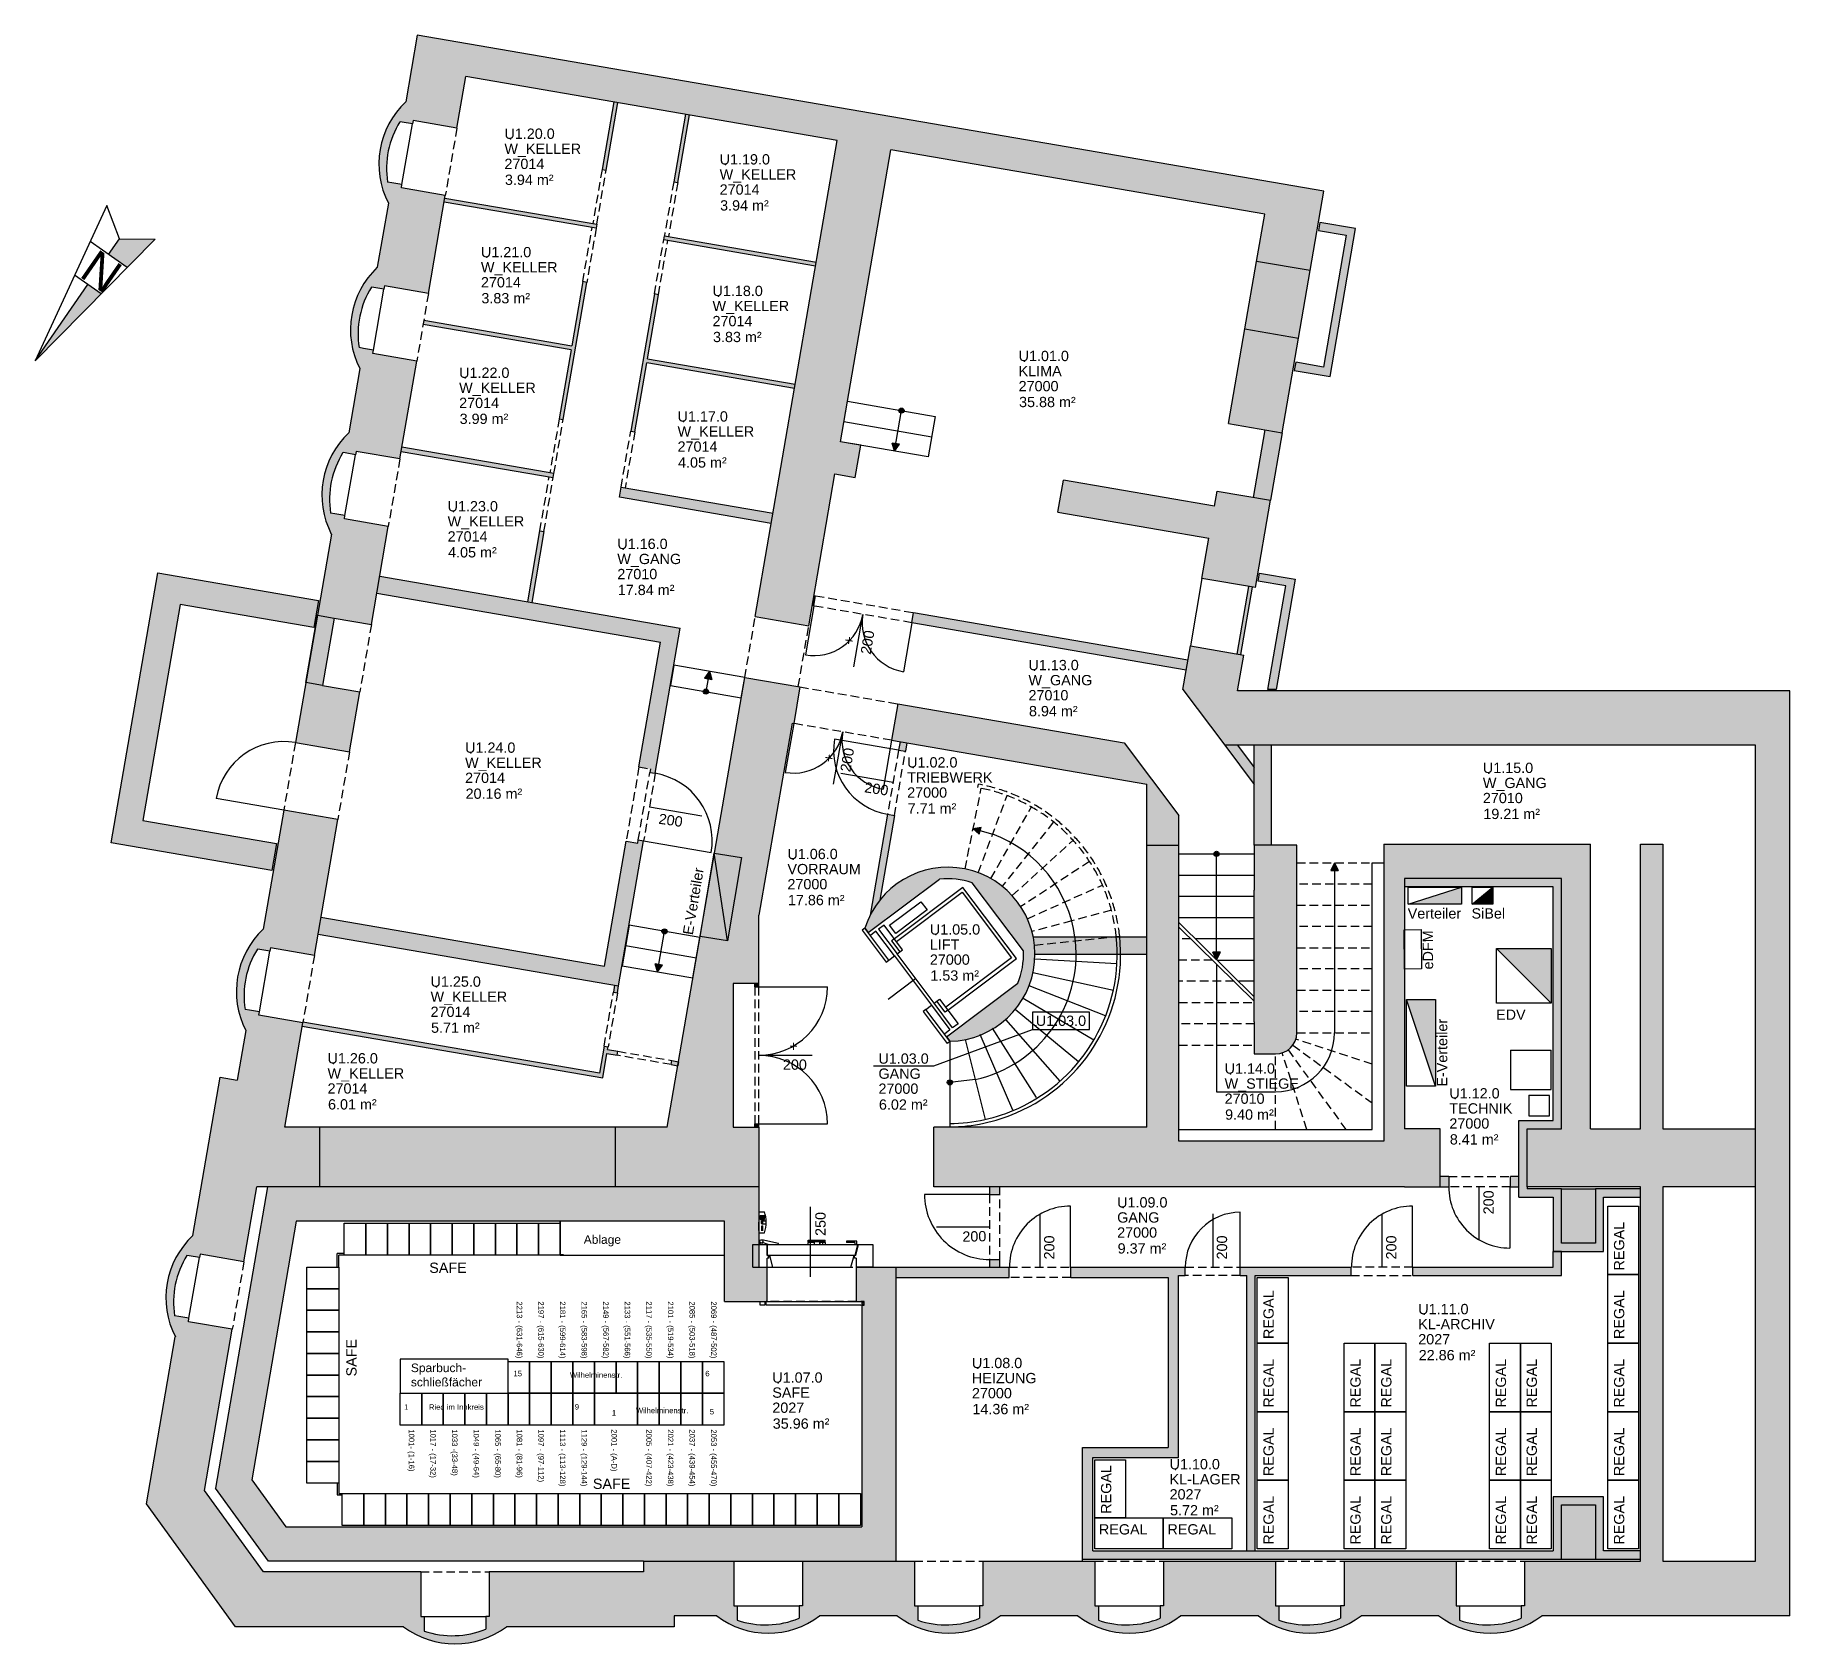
# Model space of a CAD drawing. Header units: centimetres. Extents: x 742 to 3303, y 156 to 2503.
import ezdxf
from ezdxf.enums import TextEntityAlignment as Align

# ---------------------------------------------------------------- set-up
doc = ezdxf.new("R2010")
doc.units = ezdxf.units.CM
doc.header["$LTSCALE"] = 50
doc.linetypes.add('AUSGEZOGEN', pattern=[0])
doc.linetypes.add('VERDECKT', pattern=[0.375, 0.25, -0.125])
for name, color, linetype in [('ARC-Lift', 7, 'Continuous'), ('ARC-Tueren', 5, 'Continuous'), ('ARC-Tueren-nv', 5, 'Continuous'), ('BE-T-PM', 7, 'Continuous'), ('BE-T-RNBVBF', 7, 'Continuous'), ('BS-G', 30, 'Continuous'), ('BS-NPF', 7, 'Continuous'), ('BS-STT-A', 203, 'Continuous'), ('BS-STT-V', 203, 'VERDECKT'), ('BS-WA-A-T', 203, 'Continuous'), ('BS-WA-C-NT', 253, 'Continuous'), ('BS-WA-C-T', 253, 'Continuous'), ('BS-WA-S-NT', 201, 'Continuous'), ('BS-WA-S-T', 201, 'Continuous'), ('BS-WA-S-VI', 2, 'Continuous'), ('BS-WA-V-NT', 203, 'VERDECKT'), ('BS-WA-V-T', 203, 'VERDECKT'), ('HB-ZU-EL-VS', 10, 'Continuous'), ('HB-ZU-MOE', 42, 'Continuous'), ('HB-ZU-MOE-SI', 145, 'Continuous'), ('HB-ZU-MOE-ST', 140, 'Continuous')]:
    doc.layers.add(name, color=color, linetype=linetype)
doc.styles.add('MOE', font='arial.ttf')
doc.styles.add('RNB', font='arial.ttf', dxfattribs={"width": 0.8})
doc.styles.get("Standard").update_dxf_attribs({"font": 'arial.ttf'})
doc.dimstyles.new('ISO-25', dxfattribs={"dimtxt": 2.5, "dimasz": 2.5, "dimexe": 1.25, "dimexo": 0.625, "dimtad": 1, "dimtxsty": 'Standard', "dimcen": 2.5, "dimadec": 0, "dimazin": 0, "dimtfac": 1, "dimtmove": 0, "dimatfit": 3, "dimfxl": 1, "dimarcsym": 0})

msp = doc.modelspace()

# ---------------------------------------------------------------- texts
at = {"layer": 'HB-ZU-MOE', "char_height": 12.5, "width": 37.301, "attachment_point": 1}
for s, insert in [('Ablage', (1542.7, 751.8)), ('Sparbuch-\\Pschließfächer', (1290.5, 564.6))]:
    msp.add_mtext(s, dxfattribs=dict(at, insert=insert))
at = {"layer": 'HB-ZU-MOE-SI', "char_height": 8, "width": 177.516, "attachment_point": 1, "rotation": 270}
for s, insert in [('2213 - (631-646)', (1453, 655.3)), ('2197 - (615-630)', (1484.5, 655.3)), ('2181 - (599-614)', (1516, 655.3)), ('2165 - (583-598)', (1547.5, 655.3)), ('2149 - (567-582)', (1579, 655.3)), ('2133 - (551-566)', (1610.5, 655.3)), ('2117 - (535-550)', (1642, 655.3)), ('2101 - (519-534)', (1673.5, 655.3)), ('2085 - (503-518)', (1705, 655.3)), ('2069 - (487-502)', (1736.5, 655.3)), ('1001- (1-16)', (1295.5, 468.6)), ('1017 - (17-32)', (1327, 468.6)), ('1033 -(33-48)', (1358.5, 468.6)), ('1049 - (49-64)', (1390, 468.6)), ('1065 - (65-80)', (1421.5, 468.6)), ('1081 - (81-96)', (1453, 468.6)), ('1097 - (97-112)', (1484.5, 468.6)), ('1113 - (113-128)', (1516, 468.6)), ('1129 - (129-144)', (1547.5, 468.6)), ('2001 - (A-D)', (1591.2, 468.6)), ('2005 - (407-422)', (1642, 468.6)), ('2021 - (423-438)', (1673.5, 468.6)), ('2037 - (439-454)', (1705, 468.6)), ('2053 - (455-470)', (1736.5, 468.6))]:
    msp.add_mtext(s, dxfattribs=dict(at, insert=insert))
at = {"layer": 'HB-ZU-MOE-SI', "char_height": 8, "attachment_point": 1}
for s, insert, width in [('15', (1440.2, 554), 37.301), ('Wilhelminenstr.', (1522.6, 551.8), 152.247), ('6', (1720.1, 554), 37.301), ('1', (1280.6, 505.1), 37.301), ('Ried im Innkreis', (1316.8, 505.1), 152.247), ('9', (1529.6, 505.5), 37.301), ('1', (1583.8, 496.7), 37.301), ('Wilhelminenstr.', (1618.9, 500.1), 152.247), ('5', (1726.7, 498.4), 37.301)]:
    msp.add_mtext(s, dxfattribs=dict(at, insert=insert, width=width))

# ---------------------------------------------------------------- blocks, each defined once
blk = doc.blocks.new('RNB-VBF')
at = {"layer": 'BE-T-PM'}
blk.add_point((0, 0), dxfattribs=at)
at = {"layer": 'BE-T-RNBVBF', "style": 'RNB'}
for tag, p in [('RAUM_NUMMER', (-8.6, 0.1)), ('RAUM_BEZEICHNUNG', (-8.6, -21.9)), ('RAUM_NUMMER_OE', (-8.6, -43.9)), ('FLAECHE', (-7.9, -67.1))]:
    blk.add_attdef(tag, p, '', height=15, dxfattribs=at)
for tag, p, height, flags in [('BELEGUNG_MAX', (72.4, -52.8), 2.5, 9), ('RAUM_NUMMER_PLATZHALTER', (-9.2, -89.3), 15, 1), ('BELEGUNG_AUS_MOEBLIERUNGSPLAN', (72.4, -56.9), 2.5, 9), ('BEMERKUNG', (72.4, -69.4), 2.5, 9), ('RAUM_HOEHE', (72.4, -73.4), 2.5, 9), ('RAUM_FUNKTION', (72.4, -77.4), 2.5, 9), ('ID', (72.4, -61.1), 2.5, 9), ('ID_RNB', (72.4, -65.3), 2.5, 9), ('BODENBELAG_AUS_PLAN', (-9.2, -111.3), 15, 1), ('RAUM_AUFBAU', (72.4, -81.4), 2.5, 9), ('RAUM_MIETEINHEIT', (72.4, -85.4), 2.5, 9)]:
    blk.add_attdef(tag, p, '', height=height, dxfattribs=dict(at, flags=flags))
blk = doc.blocks.new('*U3')
for p, q in [((0, 0), (31.5, 0)), ((0, -46.5), (0, 0)), ((31.5, 0), (31.5, -46.5)), ((31.5, -46.5), (0, -46.5))]:
    blk.add_line(p, q)
at = {"style": 'MOE'}
blk.add_attdef('BEZEICHNUNG', (-2, -72.4), '', height=15, dxfattribs=at)
for tag, p, flags in [('BREITE1', (-3.8, -104.6), 3), ('LAENGE1', (-3.6, -89.5), 3), ('HOEHE', (-4.5, -120.7), 1), ('INVENTARNUMMER', (-4.5, -136.1), 1), ('HERSTELLER', (-4.5, -151.1), 1), ('DB_ID', (-4.5, -166.1), 1), ('BEMERKUNG', (-4.5, -184.3), 1)]:
    blk.add_attdef(tag, p, '', height=12.5, dxfattribs=dict(at, flags=flags))
blk = doc.blocks.new('*U4')
for p, q in [((0, 0), (31.5, 0)), ((0, -46.5), (0, 0)), ((31.5, 0), (31.5, -46.5)), ((31.5, -46.5), (0, -46.5))]:
    blk.add_line(p, q)
at = {"style": 'MOE'}
blk.add_attdef('BEZEICHNUNG', (-12.3, 6.9), '', height=15, dxfattribs=at)
for tag, p, flags in [('BREITE1', (-3.8, -104.6), 3), ('LAENGE1', (-3.6, -89.5), 3), ('HOEHE', (-4.5, -120.7), 1), ('INVENTARNUMMER', (-4.5, -136.1), 1), ('HERSTELLER', (-4.5, -151.1), 1), ('DB_ID', (-4.5, -166.1), 1), ('BEMERKUNG', (-4.5, -184.3), 1)]:
    blk.add_attdef(tag, p, '', height=12.5, dxfattribs=dict(at, flags=flags))
blk = doc.blocks.new('*U6')
for p, q in [((0, 0), (96, 0)), ((0, -45), (0, 0)), ((96, 0), (96, -45)), ((96, -45), (0, -45))]:
    blk.add_line(p, q)
at = {"style": 'MOE'}
blk.add_attdef('BEZEICHNUNG', (6.1, -24.1), '', height=15, dxfattribs=at)
for tag, p, flags in [('LAENGE1', (7.7, -61.2), 3), ('BREITE1', (7.6, -76.7), 3), ('HOEHE', (7.7, -91.8), 1), ('INVENTARNUMMER', (7.7, -107.2), 1), ('HERSTELLER', (7.7, -122.2), 1), ('DB_ID', (7.7, -137.2), 1), ('BEMERKUNG', (7.7, -155.4), 1)]:
    blk.add_attdef(tag, p, '', height=12.5, dxfattribs=dict(at, flags=flags))
blk = doc.blocks.new('*U7')
for p, q in [((0, 0), (100, 0)), ((0, -45), (0, 0)), ((100, 0), (100, -45)), ((100, -45), (0, -45))]:
    blk.add_line(p, q)
at = {"style": 'MOE'}
blk.add_attdef('BEZEICHNUNG', (6.1, -24.1), '', height=15, dxfattribs=at)
for tag, p, flags in [('LAENGE1', (7.7, -61.2), 3), ('BREITE1', (7.6, -76.7), 3), ('HOEHE', (7.7, -91.8), 1), ('INVENTARNUMMER', (7.7, -107.2), 1), ('HERSTELLER', (7.7, -122.2), 1), ('DB_ID', (7.7, -137.2), 1), ('BEMERKUNG', (7.7, -155.4), 1)]:
    blk.add_attdef(tag, p, '', height=12.5, dxfattribs=dict(at, flags=flags))
blk = doc.blocks.new('*U8')
for p, q in [((0, 0), (85, 0)), ((0, -45), (0, 0)), ((85, 0), (85, -45)), ((85, -45), (0, -45))]:
    blk.add_line(p, q)
at = {"style": 'MOE'}
blk.add_attdef('BEZEICHNUNG', (6.1, -24.1), '', height=15, dxfattribs=at)
for tag, p, flags in [('LAENGE1', (7.7, -61.2), 3), ('BREITE1', (7.6, -76.7), 3), ('HOEHE', (7.7, -91.8), 1), ('INVENTARNUMMER', (7.7, -107.2), 1), ('HERSTELLER', (7.7, -122.2), 1), ('DB_ID', (7.7, -137.2), 1), ('BEMERKUNG', (7.7, -155.4), 1)]:
    blk.add_attdef(tag, p, '', height=12.5, dxfattribs=dict(at, flags=flags))
blk = doc.blocks.new('*U10')
for points in [[(5.5, 49), (0, 60.1), (-5.5, 49)], [(3.7, 0, 1), (-3.7, 0, 1)]]:
    blk.add_hatch(color=7).paths.add_polyline_path(points)
at = {"color": 7}
for p, q in [((0, 60.1), (-5.5, 49)), ((0, 60.1), (0, 0)), ((0, 60.1), (5.5, 49)), ((-5.5, 49), (5.5, 49))]:
    blk.add_line(p, q, dxfattribs=at)
blk.add_circle((0, 0), 3.75, dxfattribs=at)
blk = doc.blocks.new('*U11')
for points in [[(5.5, 48.9), (0, 60), (-5.5, 48.9)], [(3.7, 0, 1), (-3.7, 0, 1)]]:
    blk.add_hatch(color=7).paths.add_polyline_path(points)
at = {"color": 7}
for p, q in [((0, 60), (-5.5, 48.9)), ((0, 60), (0, 0)), ((0, 60), (5.5, 48.9)), ((-5.5, 48.9), (5.5, 48.9))]:
    blk.add_line(p, q, dxfattribs=at)
blk.add_circle((0, 0), 3.75, dxfattribs=at)
blk = doc.blocks.new('*U12')
for points in [[(5.5, 18.9), (0, 30), (-5.5, 18.9)], [(3.7, 0, 1), (-3.7, 0, 1)]]:
    blk.add_hatch(color=7).paths.add_polyline_path(points)
at = {"color": 7}
for p, q in [((0, 30), (-5.5, 18.9)), ((0, 30), (0, 0)), ((0, 30), (5.5, 18.9)), ((-5.5, 18.9), (5.5, 18.9))]:
    blk.add_line(p, q, dxfattribs=at)
blk.add_circle((0, 0), 3.75, dxfattribs=at)
blk = doc.blocks.new('*U13')
blk.add_hatch(color=7).paths.add_polyline_path([(5.5, 18.9), (0, 30), (-5.5, 18.9)])
at = {"color": 7}
for p, q in [((0, 30), (-5.5, 18.9)), ((0, 30), (0, 0)), ((0, 30), (5.5, 18.9)), ((-5.5, 18.9), (5.5, 18.9))]:
    blk.add_line(p, q, dxfattribs=at)
blk = doc.blocks.new('*U14')
blk.add_hatch(color=7).paths.add_polyline_path([(3.7, 0, 1), (-3.7, 0, 1)])
at = {"color": 7}
blk.add_line((0, 37.1), (0, 0), dxfattribs=at)
blk.add_circle((0, 0), 3.75, dxfattribs=at)
blk = doc.blocks.new('*U15')
for points in [[(5.5, 143.3), (0, 154.4), (-5.5, 143.3)], [(3.7, 0, 1), (-3.7, 0, 1)]]:
    blk.add_hatch(color=7).paths.add_polyline_path(points)
at = {"color": 7}
for p, q in [((0, 154.4), (-5.5, 143.3)), ((0, 154.4), (0, 0)), ((0, 154.4), (5.5, 143.3)), ((-5.5, 143.3), (5.5, 143.3))]:
    blk.add_line(p, q, dxfattribs=at)
blk.add_circle((0, 0), 3.75, dxfattribs=at)
blk = doc.blocks.new('*U16')
blk.add_hatch(color=7).paths.add_polyline_path([(5.5, 236.9), (0, 248), (-5.5, 236.9)])
at = {"color": 7}
for p, q in [((0, 248), (-5.5, 236.9)), ((-5.5, 236.9), (5.5, 236.9)), ((0, 248), (0, 0)), ((0, 248), (5.5, 236.9))]:
    blk.add_line(p, q, dxfattribs=at)
blk = doc.blocks.new('*U26')
blk.add_hatch(color=1).paths.add_polyline_path([(126.6, -42.4), (126.6, 0), (0, -42.4)])
for p, q in [((0, -42.4), (0, 0)), ((0, 0), (126.6, 0)), ((126.6, 0), (126.6, -42.4)), ((126.6, -42.4), (0, -42.4))]:
    blk.add_line(p, q)
at = {"color": 0}
blk.add_line((0, -42.4), (126.6, 0), dxfattribs=at)
at = {"color": 7, "ltscale": 100}
blk.add_attdef('BEZEICHNUNG', (-0.8, -59.6), '', height=15, dxfattribs=at)
at = {"color": 7, "ltscale": 100, "flags": 1}
for tag, p in [('TYPE', (-0.8, -74.9)), ('VERTEILERNUMMER', (-0.8, -95.1)), ('BEMERKUNG', (-0.8, -114.2))]:
    blk.add_attdef(tag, p, '', height=15, dxfattribs=at)
blk = doc.blocks.new('*U27')
blk.add_hatch(color=1).paths.add_polyline_path([(77.5, -24.8), (77.5, 0), (0, -24.8)])
for p, q in [((0, -24.8), (0, 0)), ((0, 0), (77.5, 0)), ((77.5, 0), (77.5, -24.8)), ((77.5, -24.8), (0, -24.8))]:
    blk.add_line(p, q)
at = {"color": 0}
blk.add_line((0, -24.8), (77.5, 0), dxfattribs=at)
at = {"color": 7, "ltscale": 100}
blk.add_attdef('BEZEICHNUNG', (-0.8, -45.7), '', height=15, dxfattribs=at)
at = {"color": 7, "ltscale": 100, "flags": 1}
for tag, p in [('TYPE', (-0.8, -74.9)), ('VERTEILERNUMMER', (-0.8, -95.1)), ('BEMERKUNG', (-0.8, -114.2))]:
    blk.add_attdef(tag, p, '', height=15, dxfattribs=at)
blk = doc.blocks.new('*U29')
at = {"layer": 'ARC-Tueren'}
blk.add_line((-49.5, -28.3), (-49.5, -128.3), dxfattribs=at)
blk.add_arc((-49.5, -28.3), 100, 270, 0, dxfattribs=at)
at = {"layer": 'ARC-Tueren-nv'}
blk.add_line((0.5, -105.9), (0.5, -28.3), dxfattribs=at)
at = {"layer": 'ARC-Tueren-nv', "flags": 1}
for tag, p in [('TUERTYP', (-98.6, 40.2)), ('FLAECHE', (-98.6, 31.6)), ('DORNMASS', (-98.6, 23.1)), ('ANSCHLAGTYP', (-98.6, 14.5)), ('MATERIAL', (-98.6, 5.9)), ('FARBE', (-98.6, -2.6))]:
    blk.add_attdef(tag, p, '', height=5, dxfattribs=at)
at = {"layer": 'ARC-Tueren-nv'}
for tag, p in [('BRANDSCHUTZ-KL', (1.3, 4.2)), ('BEMERKUNG', (4.2, -11.2)), ('TUER-NR', (0.6, -14.2))]:
    blk.add_attdef(tag, text='', height=12.5, dxfattribs=at).set_placement(p, align=Align.CENTER)
blk.add_attdef('HOEHE', (-21.2, -44.9), '', height=15, rotation=271.6432, dxfattribs=at)
at = {"layer": 'ARC-Tueren-nv', "flags": 2}
blk.add_attdef('BREITE1', (5.9, -44.2), '', height=15, rotation=271.6432, dxfattribs=at)
blk = doc.blocks.new('*U31')
at = {"layer": 'ARC-Tueren'}
for p, q in [((-100, 79.5), (-100, -20.5)), ((100, 79.5), (100, -20.5))]:
    blk.add_line(p, q, dxfattribs=at)
for centre, start, end in [((-100, 79.5), 270, 0), ((100, 79.5), 180, 270)]:
    blk.add_arc(centre, 100, start, end, dxfattribs=at)
at = {"layer": 'ARC-Tueren-nv'}
blk.add_line((0, 1.9), (0, 79.5), dxfattribs=at)
at = {"layer": 'ARC-Tueren-nv', "insert": (21.1, 35.1), "char_height": 15, "width": 48.816, "attachment_point": 1, "rotation": 270}
blk.add_mtext('+', dxfattribs=at)
at = {"layer": 'ARC-Tueren-nv', "flags": 1}
for tag, p in [('TUERTYP', (-99.1, 148)), ('FLAECHE', (-99.1, 139.5)), ('DORNMASS', (-99.1, 130.9)), ('ANSCHLAGTYP', (-99.1, 122.3)), ('MATERIAL', (-99.1, 113.8)), ('FARBE', (-99.1, 105.2))]:
    blk.add_attdef(tag, p, '', height=5, dxfattribs=at)
at = {"layer": 'ARC-Tueren-nv'}
for tag, p in [('BRANDSCHUTZ-KL', (-0.4, 96.4)), ('BEMERKUNG', (-0.9, 112.3)), ('TUER-NR', (0, 79.6))]:
    blk.add_attdef(tag, text='', height=12.5, dxfattribs=at).set_placement(p, align=Align.CENTER)
at = {"layer": 'ARC-Tueren-nv', "flags": 2}
for tag, p in [('BREITE1', (5.3, 71.2)), ('BREITE2', (6.1, 24.2))]:
    blk.add_attdef(tag, p, '', height=15, rotation=270, dxfattribs=at)
at = {"layer": 'ARC-Tueren-nv'}
blk.add_attdef('HOEHE', (-21, 44.5), '', height=15, rotation=270, dxfattribs=at)
blk = doc.blocks.new('*U32')
at = {"layer": 'ARC-Tueren'}
blk.add_line((-47, -28.3), (-47, -123.3), dxfattribs=at)
blk.add_arc((-47, -28.3), 95, 270, 0, dxfattribs=at)
at = {"layer": 'ARC-Tueren-nv'}
blk.add_line((0.5, -105.9), (0.5, -28.3), dxfattribs=at)
at = {"layer": 'ARC-Tueren-nv', "flags": 1}
for tag, p in [('TUERTYP', (-98.6, 40.2)), ('FLAECHE', (-98.6, 31.6)), ('DORNMASS', (-98.6, 23.1)), ('ANSCHLAGTYP', (-98.6, 14.5)), ('MATERIAL', (-98.6, 5.9)), ('FARBE', (-98.6, -2.6))]:
    blk.add_attdef(tag, p, '', height=5, dxfattribs=at)
at = {"layer": 'ARC-Tueren-nv'}
for tag, p in [('BRANDSCHUTZ-KL', (1.3, 4.2)), ('BEMERKUNG', (4.2, -11.2)), ('TUER-NR', (0.6, -14.2))]:
    blk.add_attdef(tag, text='', height=12.5, dxfattribs=at).set_placement(p, align=Align.CENTER)
at = {"layer": 'ARC-Tueren-nv', "flags": 2}
blk.add_attdef('BREITE1', (-5, -68.5), '', height=15, rotation=91.3087, dxfattribs=at)
at = {"layer": 'ARC-Tueren-nv'}
blk.add_attdef('HOEHE', (22.1, -67.9), '', height=15, rotation=91.3087, dxfattribs=at)
blk = doc.blocks.new('*U33')
at = {"layer": 'ARC-Tueren'}
for p, q in [((-72.5, 79.5), (-72.5, 7)), ((72.5, 79.5), (72.5, 7))]:
    blk.add_line(p, q, dxfattribs=at)
for centre, start, end in [((-72.5, 79.5), 270, 0), ((72.5, 79.5), 180, 270)]:
    blk.add_arc(centre, 72.5, start, end, dxfattribs=at)
at = {"layer": 'ARC-Tueren-nv'}
blk.add_line((0, 1.9), (0, 79.5), dxfattribs=at)
at = {"layer": 'ARC-Tueren-nv', "insert": (-21.1, 32.3), "char_height": 15, "width": 48.816, "attachment_point": 1, "rotation": 90.1098}
blk.add_mtext('+', dxfattribs=at)
at = {"layer": 'ARC-Tueren-nv', "flags": 1}
for tag, p in [('TUERTYP', (-99.1, 148)), ('FLAECHE', (-99.1, 139.5)), ('DORNMASS', (-99.1, 130.9)), ('ANSCHLAGTYP', (-99.1, 122.3)), ('MATERIAL', (-99.1, 113.8)), ('FARBE', (-99.1, 105.2))]:
    blk.add_attdef(tag, p, '', height=5, dxfattribs=at)
at = {"layer": 'ARC-Tueren-nv', "flags": 2}
for tag, p in [('BREITE2', (-6.2, 43.2)), ('BREITE1', (-5.3, -3.7))]:
    blk.add_attdef(tag, p, '', height=15, rotation=90.1098, dxfattribs=at)
at = {"layer": 'ARC-Tueren-nv'}
for tag, p in [('BRANDSCHUTZ-KL', (-0.4, 96.4)), ('BEMERKUNG', (-0.9, 112.3)), ('TUER-NR', (0, 79.6))]:
    blk.add_attdef(tag, text='', height=12.5, dxfattribs=at).set_placement(p, align=Align.CENTER)
blk.add_attdef('HOEHE', (21.1, 22.9), '', height=15, rotation=90.1098, dxfattribs=at)
blk = doc.blocks.new('*U34')
at = {"layer": 'ARC-Tueren'}
blk.add_line((-44, -28.3), (-44, -117.4), dxfattribs=at)
blk.add_arc((-44, -28.3), 89.1, 270, 0, dxfattribs=at)
at = {"layer": 'ARC-Tueren-nv'}
blk.add_line((0.5, -105.9), (0.5, -28.3), dxfattribs=at)
at = {"layer": 'ARC-Tueren-nv', "flags": 1}
for tag, p in [('TUERTYP', (-98.6, 40.2)), ('FLAECHE', (-98.6, 31.6)), ('DORNMASS', (-98.6, 23.1)), ('ANSCHLAGTYP', (-98.6, 14.5)), ('MATERIAL', (-98.6, 5.9)), ('FARBE', (-98.6, -2.6))]:
    blk.add_attdef(tag, p, '', height=5, dxfattribs=at)
at = {"layer": 'ARC-Tueren-nv'}
for tag, p in [('BRANDSCHUTZ-KL', (1.3, 4.2)), ('BEMERKUNG', (4.2, -11.2)), ('TUER-NR', (0.6, -14.2))]:
    blk.add_attdef(tag, text='', height=12.5, dxfattribs=at).set_placement(p, align=Align.CENTER)
blk.add_attdef('HOEHE', (-20.5, -39.5), '', height=15, rotation=270.0078, dxfattribs=at)
at = {"layer": 'ARC-Tueren-nv', "flags": 2}
blk.add_attdef('BREITE1', (6.6, -39.5), '', height=15, rotation=270.0078, dxfattribs=at)
blk = doc.blocks.new('*U35')
at = {"layer": 'ARC-Tueren'}
blk.add_line((-39.5, -28.3), (-39.5, -108.3), dxfattribs=at)
blk.add_arc((-39.5, -28.3), 80, 270, 0, dxfattribs=at)
at = {"layer": 'ARC-Tueren-nv'}
blk.add_line((0.5, -105.9), (0.5, -28.3), dxfattribs=at)
at = {"layer": 'ARC-Tueren-nv', "flags": 1}
for tag, p in [('TUERTYP', (-98.6, 40.2)), ('FLAECHE', (-98.6, 31.6)), ('DORNMASS', (-98.6, 23.1)), ('ANSCHLAGTYP', (-98.6, 14.5)), ('MATERIAL', (-98.6, 5.9)), ('FARBE', (-98.6, -2.6))]:
    blk.add_attdef(tag, p, '', height=5, dxfattribs=at)
at = {"layer": 'ARC-Tueren-nv'}
for tag, p in [('BRANDSCHUTZ-KL', (1.3, 4.2)), ('BEMERKUNG', (4.2, -11.2)), ('TUER-NR', (0.6, -14.2))]:
    blk.add_attdef(tag, text='', height=12.5, dxfattribs=at).set_placement(p, align=Align.CENTER)
blk.add_attdef('HOEHE', (-20.5, -39.5), '', height=15, rotation=270.0078, dxfattribs=at)
at = {"layer": 'ARC-Tueren-nv', "flags": 2}
blk.add_attdef('BREITE1', (6.6, -39.5), '', height=15, rotation=270.0078, dxfattribs=at)
blk = doc.blocks.new('*U36')
at = {"layer": 'ARC-Tueren'}
blk.add_line((45.1, -28.3), (45.1, -117.4), dxfattribs=at)
blk.add_arc((45.1, -28.3), 89.1, 180, 270, dxfattribs=at)
at = {"layer": 'ARC-Tueren-nv'}
blk.add_line((0.5, -105.9), (0.5, -28.3), dxfattribs=at)
at = {"layer": 'ARC-Tueren-nv', "flags": 1}
for tag, p in [('TUERTYP', (-98.6, 40.2)), ('FLAECHE', (-98.6, 31.6)), ('DORNMASS', (-98.6, 23.1)), ('ANSCHLAGTYP', (-98.6, 14.5)), ('MATERIAL', (-98.6, 5.9)), ('FARBE', (-98.6, -2.6))]:
    blk.add_attdef(tag, p, '', height=5, dxfattribs=at)
at = {"layer": 'ARC-Tueren-nv'}
for tag, p in [('BRANDSCHUTZ-KL', (1.3, 4.2)), ('BEMERKUNG', (4.2, -11.2)), ('TUER-NR', (0.6, -14.2))]:
    blk.add_attdef(tag, text='', height=12.5, dxfattribs=at).set_placement(p, align=Align.CENTER)
at = {"layer": 'ARC-Tueren-nv', "flags": 2}
blk.add_attdef('BREITE1', (-5.5, -68.3), '', height=15, rotation=90.0078, dxfattribs=at)
at = {"layer": 'ARC-Tueren-nv'}
blk.add_attdef('HOEHE', (21.6, -68.3), '', height=15, rotation=90.0078, dxfattribs=at)
blk = doc.blocks.new('*U61')
at = {"layer": 'ARC-Tueren'}
for p, q in [((-78.2, -6.2), (-78.2, -11.6)), ((-75.2, -6.2), (-78.2, -6.2)), ((-78.2, -11.6), (-75.2, -11.6)), ((-73.5, -6.2), (65, -6.2)), ((-66.6, -11.6), (-73.5, -11.6)), ((-66.6, -74.9), (-66.6, -11.6)), ((63.4, -11.6), (-66.6, -11.6)), ((63.4, -11.6), (63.4, -74.9)), ((63.4, -11.6), (65, -11.6)), ((65, -6.2), (65, -11.6)), ((67, -11.6), (67, -6.2)), ((67, -6.2), (73.8, -6.2)), ((73.8, -11.6), (67, -11.6)), ((73.8, -6.2), (73.8, -11.6)), ((-90.7, -94.6), (-90.7, -61.6)), ((-90.7, -61.6), (-66.6, -61.6)), ((-66.6, -74.9), (-64.1, -74.9)), ((-64.1, -74.9), (-64.1, -78.6)), ((-58.7, -61.6), (-63.7, -78.6)), ((55.5, -61.6), (-58.7, -61.6)), ((59.8, -78.6), (55.5, -61.6)), ((60.7, -74.9), (60.7, -78.5)), ((60.7, -74.9), (63.4, -74.9)), ((84.3, -61.6), (63.4, -61.6)), ((84.3, -61.6), (84.3, -94.6)), ((84.3, -94.6), (-90.7, -94.6)), ((-66.2, -78.6), (-69.7, -94.6)), ((-65.2, -78.6), (-68.7, -94.6)), ((-67.4, -94.6), (-67.4, -99.7)), ((-67.4, -99.7), (-52.4, -99.7)), ((-66.2, -78.6), (63.3, -78.6)), ((-64.4, -97.7), (-64.4, -94.6)), ((-64.4, -97.7), (-52.4, -97.7)), ((-52.4, -99.7), (-52.4, -97.6)), ((-21.8, -94.6), (-21.8, -97.6)), ((-21.8, -97.6), (-13.4, -97.6)), ((-21.4, -98.7), (-21.4, -100.7)), ((-21.4, -98.7), (3.6, -98.7)), ((3.6, -100.7), (-21.4, -100.7)), ((-19.8, -97.6), (-19.8, -99.6)), ((-19.8, -99.6), (-15.8, -99.6)), ((-17.9, -94.7), (-17.9, -98.7)), ((-15.8, -99.6), (-15.8, -97.6)), ((-13.4, -97.6), (-13.4, -94.6)), ((-12.9, -98.7), (-12.9, -94.7)), ((-5.9, -94.6), (-5.9, -97.6)), ((-5.9, -97.6), (4.1, -97.6)), ((3.6, -98.7), (3.6, -100.7)), ((4.1, -97.6), (4.1, -94.6)), ((46.9, -94.6), (46.9, -96.3)), ((46.9, -96.3), (71.1, -101.4)), ((63.4, -78.5), (60.7, -78.5)), ((61.9, -94.6), (70.2, -97.3)), ((63.3, -94.6), (63.3, -78.6)), ((63.4, -78.5), (63.4, -94.6)), ((70.2, -94.6), (70.9, -96.8)), ((73.9, -94.6), (73.3, -96.9))]:
    blk.add_line(p, q, dxfattribs=at)
blk.add_circle((72, -99.1), 2.5, dxfattribs=at)
for radius, start, end in [(3.2, 122.4613, 237.5372), (2.7, 89.8688, 269.9348)]:
    blk.add_arc((-73.5, -8.9), radius, start, end, dxfattribs=at)
at = {"layer": 'ARC-Tueren-nv'}
blk.add_line((0, -47.6), (0, -149.4), dxfattribs=at)
at = {"layer": 'ARC-Tueren-nv', "flags": 1}
for tag, p in [('TUERTYP', (-112.2, 43.9)), ('FLAECHE', (-112.2, 35.3)), ('DORNMASS', (-112.2, 26.8)), ('ANSCHLAGTYP', (-112.2, 18.2)), ('MATERIAL', (-112.2, 9.6)), ('FARBE', (-112.2, 1.1)), ('BEMERKUNG', (-112.2, -7.5))]:
    blk.add_attdef(tag, p, '', height=5, dxfattribs=at)
at = {"layer": 'ARC-Tueren-nv'}
for tag, p in [('BRANDSCHUTZ-KL', (-6.2, -6.6)), ('TUER-NR', (-2.4, -22.1))]:
    blk.add_attdef(tag, text='', height=12.5, dxfattribs=at).set_placement(p, align=Align.CENTER)
blk.add_attdef('HOEHE', (-21.9, -107.1), '', height=15, rotation=270, dxfattribs=at)
at = {"layer": 'ARC-Tueren-nv', "flags": 2}
blk.add_attdef('BREITE1', (4.8, -107.1), '', height=15, rotation=270, dxfattribs=at)
blk = doc.blocks.new('BS-Nordpeil')
h = blk.add_hatch(color=256)
h.paths.add_polyline_path([(122.7, 178), (107, 155.2), (134.2, 136.5), (175, 178)])
h.paths.add_polyline_path([(0, 0), (96.4, 98), (76.8, 111.5)])
for p, q in [((104.1, 226.9), (0, 0)), ((122.7, 178), (104.1, 226.9)), ((175, 178), (0, 0)), ((134.2, 136.5), (79.8, 174)), ((107, 155.2), (122.7, 178)), ((122.7, 178), (175, 178)), ((0, 0), (76.8, 111.5)), ((96.4, 98), (57.3, 124.9))]:
    blk.add_line(p, q)
at = {"insert": (90.2, 164.6), "char_height": 49, "width": 115.716, "attachment_point": 1, "rotation": 325.4226}
blk.add_mtext('N', dxfattribs=at)
blk = doc.blocks.new('*U62')
for p, q in [((0, 0), (63, 0)), ((0, -46.5), (0, 0)), ((63, 0), (63, -46.5)), ((63, -46.5), (0, -46.5))]:
    blk.add_line(p, q)
at = {"style": 'MOE'}
blk.add_attdef('BEZEICHNUNG', (-2, -72.4), '', height=15, dxfattribs=at)
for tag, p, flags in [('BREITE1', (-3.8, -104.6), 3), ('LAENGE1', (-3.6, -89.5), 3), ('HOEHE', (-4.5, -120.7), 1), ('INVENTARNUMMER', (-4.5, -136.1), 1), ('HERSTELLER', (-4.5, -151.1), 1), ('DB_ID', (-4.5, -166.1), 1), ('BEMERKUNG', (-4.5, -184.3), 1)]:
    blk.add_attdef(tag, p, '', height=12.5, dxfattribs=dict(at, flags=flags))
blk = doc.blocks.new('*U101')
blk.add_hatch(color=1).paths.add_polyline_path([(0, -24.8), (30, -24.8), (30, 0)])
for p, q in [((0, -24.8), (0, 0)), ((0, 0), (30, 0)), ((30, 0), (30, -24.8)), ((30, -24.8), (0, -24.8))]:
    blk.add_line(p, q)
at = {"color": 0}
blk.add_line((0, -24.8), (30, 0), dxfattribs=at)
at = {"color": 7, "ltscale": 100}
blk.add_attdef('BEZEICHNUNG', (-0.8, -45.7), '', height=15, dxfattribs=at)
at = {"color": 7, "ltscale": 100, "flags": 1}
for tag, p in [('TYPE', (-0.8, -74.9)), ('VERTEILERNUMMER', (-0.8, -95.1)), ('BEMERKUNG', (-0.8, -114.2))]:
    blk.add_attdef(tag, p, '', height=15, dxfattribs=at)
blk = doc.blocks.new('*U103')
for p, q in [((0, -25), (0, 0)), ((0, 0), (57.5, 0)), ((57.5, 0), (57.5, -25)), ((57.5, -25), (0, -25))]:
    blk.add_line(p, q)
at = {"color": 7, "ltscale": 100, "flags": 1}
for tag, p in [('TYPE', (-0.8, -62.6)), ('BEMERKUNG', (-0.8, -81.1))]:
    blk.add_attdef(tag, p, '', height=15, dxfattribs=at)
at = {"color": 7, "ltscale": 100}
blk.add_attdef('BEZEICHNUNG', (-0.8, -42), '', height=15, dxfattribs=at)
blk = doc.blocks.new('*U104')
blk.add_hatch(color=1).paths.add_polyline_path([(80, -80), (80, 0), (0, -80)])
for p, q in [((0, -80), (0, 0)), ((0, 0), (80, 0)), ((80, 0), (80, -80)), ((80, -80), (0, -80))]:
    blk.add_line(p, q)
at = {"color": 0}
blk.add_line((0, -80), (80, 0), dxfattribs=at)
at = {"color": 7, "ltscale": 100}
blk.add_attdef('BEZEICHNUNG', (-24, 0.4), '', height=15, rotation=270, dxfattribs=at)
at = {"color": 7, "ltscale": 100, "flags": 1}
for tag, p in [('TYPE', (-0.8, -74.9)), ('VERTEILERNUMMER', (-0.8, -95.1)), ('BEMERKUNG', (-0.8, -114.2))]:
    blk.add_attdef(tag, p, '', height=15, dxfattribs=at)
blk = doc.blocks.new('*U105')
blk.add_hatch(color=1).paths.add_polyline_path([(123.3, -40.4), (123.3, 0), (0, -40.4)])
for p, q in [((0, -40.4), (0, 0)), ((0, 0), (123.3, 0)), ((123.3, 0), (123.3, -40.4)), ((123.3, -40.4), (0, -40.4))]:
    blk.add_line(p, q)
at = {"color": 0}
blk.add_line((0, -40.4), (123.3, 0), dxfattribs=at)
at = {"color": 7, "ltscale": 100}
blk.add_attdef('BEZEICHNUNG', (-0.4, 10.9), '', height=15, dxfattribs=at)
at = {"color": 7, "ltscale": 100, "flags": 1}
for tag, p in [('TYPE', (-0.8, -74.9)), ('VERTEILERNUMMER', (-0.8, -95.1)), ('BEMERKUNG', (-0.8, -114.2))]:
    blk.add_attdef(tag, p, '', height=15, dxfattribs=at)

# ---------------------------------------------------------------- hatches: boundary and pattern name
at = {"layer": 'BS-WA-C-NT'}
h = msp.add_hatch(color=256, dxfattribs=at)
h.paths.add_polyline_path([(1592.4, 2404.4), (1586.5, 2405.4), (1569.5, 2306.8), (1575.4, 2305.8)])
h.paths.add_polyline_path([(1696.9, 2386.4), (1691, 2387.4), (1674, 2288.8), (1679.9, 2287.8)])
h.paths.add_polyline_path([(1561.8, 2227), (1340.1, 2265.2), (1339.1, 2259.3), (1560.8, 2221.1)])
h.paths.add_polyline_path([(1660.4, 2210), (1659.4, 2204.1), (1881.1, 2165.9), (1882.1, 2171.8)])
h.paths.add_polyline_path([(1635.6, 2030.6), (1651.7, 2124.2), (1645.8, 2125.3), (1611.3, 1925.2), (1617.2, 1924.2), (1634.6, 2024.7), (1850.4, 1987.5), (1851.4, 1993.4)])
h.paths.add_polyline_path([(1547.2, 2142.2), (1541.3, 2143.3), (1525.2, 2049.6), (1309.4, 2086.8), (1308.4, 2080.9), (1524.2, 2043.7), (1506.9, 1943.2), (1512.8, 1942.2)])
h = msp.add_hatch(color=256, dxfattribs=at)
h.paths.add_polyline_path([(2014.1, 1470.2), (2004.3, 1471.9), (2002.1, 1459.6), (2012, 1457.9)])
h.paths.add_polyline_path([(1995.9, 1364.3), (1986, 1366), (1960.7, 1219, -0.05091), (1974.6, 1240.7)])
h.paths.add_polyline_path([(2024, 1660.3), (2021.5, 1645.5), (2421.7, 1576.5), (2424.3, 1591.3)])
h.paths.add_polyline_path([(2580.7, 1709.1), (2528.5, 1718.1), (2526.5, 1706.3), (2566.9, 1699.3), (2540.8, 1548), (2553, 1548)])
h.paths.add_polyline_path([(2517.9, 1697.6), (2512.9, 1698.5), (2496, 1599.9), (2500.9, 1599.1)])
h.paths.add_polyline_path([(2668.9, 2220.6), (2616.6, 2229.6), (2614.6, 2217.8), (2655, 2210.8), (2621.9, 2018.6), (2581.5, 2025.6), (2579.4, 2013.8), (2631.7, 2004.8)])
h = msp.add_hatch(color=256, dxfattribs=at)
h.paths.add_polyline_path([(1499.2, 1863.3), (1277.5, 1901.5), (1276.4, 1895.6), (1498.2, 1857.4)])
h.paths.add_polyline_path([(1597.2, 1843.4), (1594.7, 1828.6), (1816.4, 1790.4), (1819, 1805.2)])
h.paths.add_polyline_path([(1484.6, 1778.6), (1478.7, 1779.6), (1460.9, 1676.1), (1466.8, 1675.1)])
for points in [[(1881.1, 1684.9), (1878.7, 1685.3), (1876.1, 1670.5), (1878.6, 1670.1), (1878.6, 1670.1)], [(1798.3, 1119.3), (1792.3, 1119.3), (1792.3, 1114.3), (1798.3, 1114.3)], [(1798.3, 914.3), (1792.3, 914.3), (1792.3, 909.3), (1798.3, 909.3)]]:
    msp.add_hatch(color=256, dxfattribs=at).paths.add_polyline_path(points)
h = msp.add_hatch(color=256, dxfattribs=at)
h.paths.add_polyline_path([(2061.9, 1271.4, -0.109933), (2109.6, 1266.2), (2184.3, 1166.6, -0.109933), (2175.9, 1119.4), (2071.9, 1041.4), (2076.9, 1034.8, 1.946334), (1953, 1200), (1957.9, 1193.4)])
h.paths.add_polyline_path([(2364.1, 1186.8), (2198.6, 1186.8, -0.049577), (2201.1, 1161.8), (2364.1, 1161.8)])
h = msp.add_hatch(color=256, dxfattribs=at)
h.paths.add_polyline_path([(2662.3, 705.3), (2500.3, 705.3), (2500.3, 693.3), (2510.3, 693.3), (2510.3, 291.3), (2522.3, 291.3), (2522.3, 693.3), (2662.3, 693.3)])
h.paths.add_polyline_path([(2969.3, 728.3), (2957.3, 728.3), (2957.3, 705.3), (2752.3, 705.3), (2752.3, 693.3), (2969.3, 693.3)])
h.paths.add_polyline_path([(2969.3, 819.3), (2919.3, 819.3), (2919.3, 822.3), (2919.3, 907.2), (2969.3, 907.2), (2969.3, 1272.2), (2740.1, 1272.2), (2740.1, 1260.2), (2957.3, 1260.2), (2957.3, 919.2), (2907.3, 919.2), (2907.3, 907.2), (2907.3, 807.3), (2957.3, 807.3), (2957.3, 728.3), (2969.3, 728.3), (3030.8, 728.3), (3030.8, 807.3), (3084.8, 807.3), (3084.8, 819.3), (3018.8, 819.3), (3018.8, 740.3), (2969.3, 740.3)])
h.paths.add_polyline_path([(2907.3, 837.3), (2894.8, 837.3), (2894.8, 822.3), (2907.3, 822.3)], flags=17)
h.paths.add_polyline_path([(2804.8, 837.3), (2792.3, 837.3), (2792.3, 822.3), (2804.8, 822.3)], flags=17)
h = msp.add_hatch(color=256, dxfattribs=at)
h.paths.add_polyline_path([(1593.6, 1115.5), (1587.7, 1116.5), (1586, 1106.6), (1591.9, 1105.6)])
h.paths.add_polyline_path([(1671.2, 1006.7), (1670.2, 1000.8), (1680.1, 999.1), (1681.1, 1005)])
h.paths.add_polyline_path([(1133, 1062.9), (1132.7, 1061.6), (1131.9, 1057), (1570.5, 981.4), (1576.6, 1016.9), (1591.4, 1014.4), (1592.4, 1020.3), (1577.6, 1022.8), (1578.3, 1026.8), (1572.4, 1027.8), (1565.6, 988.4)])
h = msp.add_hatch(color=256, dxfattribs=at)
h.paths.add_polyline_path([(2163.3, 705.3), (1998.3, 705.3), (1998.3, 690.3), (2163.3, 690.3)])
h.paths.add_polyline_path([(2149.8, 716.3), (2134.8, 716.3), (2134.8, 705.3), (2149.8, 705.3)])
h.paths.add_polyline_path([(2149.8, 822.3), (2134.8, 822.3), (2134.8, 811.3), (2149.8, 811.3)])
h.paths.add_polyline_path([(2420.3, 705.3), (2410.3, 705.3), (2253.3, 705.3), (2253.3, 690.3), (2395.3, 690.3), (2395.3, 442.3), (2285.3, 442.3), (2270.3, 442.3), (2270.3, 279.3), (2969.3, 279.3), (2969.3, 358.3), (3018.8, 358.3), (3018.8, 279.3), (3084.8, 279.3), (3084.8, 291.3), (3030.8, 291.3), (3030.8, 370.3), (2957.3, 370.3), (2957.3, 291.3), (2285.3, 291.3), (2285.3, 427.3), (2410.3, 427.3), (2410.3, 442.3), (2410.3, 693.3), (2420.3, 693.3)])
at = {"layer": 'BS-WA-C-T'}
h = msp.add_hatch(color=256, dxfattribs=at)
h.dxf.hatch_style = 1
h.paths.add_polyline_path([(1299.9, 2503), (1283.1, 2405.6, 0.333333), (1257.7, 2257.8), (1241.5, 2164.2, 0.333333), (1216.1, 2016.3), (1199.9, 1922.7, 0.333333), (1174.5, 1774.9), (1154.1, 1656.6), (1178.7, 1652.4), (1232.9, 1643.1), (1257.5, 1786), (1193.5, 1797), (1194.3, 1801.9), (1179.6, 1804.5), (1173.4, 1805.5, -0.181689), (1191.5, 1893.7), (1194.8, 1893.2), (1209.6, 1890.6), (1210.5, 1895.5), (1274.5, 1884.5), (1299.1, 2027.4), (1235.1, 2038.4), (1235.9, 2043.4), (1221.2, 2045.9), (1215, 2047, -0.181689), (1233.1, 2135.2), (1236.4, 2134.6), (1251.2, 2132.1), (1252.1, 2137), (1316.1, 2125.9), (1340.7, 2268.8), (1276.7, 2279.9), (1277.5, 2284.8), (1262.8, 2287.3), (1256.6, 2288.4, -0.181689), (1274.7, 2376.6), (1278, 2376), (1292.8, 2373.5), (1293.7, 2378.4), (1357.7, 2367.4), (1370.7, 2442.6), (1912.7, 2349.2), (1793, 1654.4), (1871, 1641), (1909.2, 1862.7), (1938.8, 1857.6), (1946.9, 1904.4), (1917.3, 1909.5), (1990.7, 2335.7), (2536.3, 2241.7), (2524.4, 2172.8), (2602.5, 2159.3), (2622.4, 2275.1)])
h = msp.add_hatch(color=256, dxfattribs=at)
h.paths.add_polyline_path([(2602.5, 2159.3), (2524.4, 2172.8), (2507.5, 2074.2), (2585.5, 2060.8)])
h.paths.add_polyline_path([(2585.5, 2060.8), (2507.5, 2074.2), (2483.7, 1936.2), (2561.7, 1922.8)])
h.paths.add_polyline_path([(2544.8, 1824.2), (2466.7, 1837.7), (2462.9, 1815.5), (2242.5, 1853.5), (2234.4, 1806.7), (2454.8, 1768.7), (2444.7, 1710.2), (2522.8, 1696.8)])
h.paths.add_polyline_path([(2561.7, 1922.8), (2537.1, 1927), (2520.1, 1828.5), (2544.8, 1824.2)])
h.paths.add_polyline_path([(3302.6, 1546), (2496.8, 1546), (2505.8, 1598.2), (2427.8, 1611.7), (2416.8, 1547.9), (2478, 1466.8), (3252.6, 1466.8), (3252.6, 907.2), (3252.6, 822.3), (3252.6, 276.3), (3117.3, 276.3), (3117.3, 822.3), (3252.6, 822.3), (3252.6, 907.2), (3117.3, 907.2), (3117.3, 1322.2), (3084.8, 1322.2), (3084.8, 907.2), (3011.6, 907.2), (3011.6, 1322.2), (2710.1, 1322.2), (2710.1, 889.3), (2411.1, 889.3), (2411.1, 1321.1), (2364.1, 1321.1), (2364.1, 909.3), (2053.3, 909.3), (2053.3, 822.3), (2364.1, 822.3), (2740.1, 822.3), (2792.3, 822.3), (2792.3, 907.2), (2740.1, 907.2), (2740.1, 1272.2), (2969.3, 1272.2), (2969.3, 907.2), (2919.3, 907.2), (2919.3, 822.3), (3084.8, 822.3), (3084.8, 819.3), (3084.8, 807.3), (3084.8, 276.3), (2915.4, 276.3), (2915.4, 211.3), (2910.4, 211.3), (2910.4, 196.3), (2910.4, 192.9, -0.181689), (2820.4, 190.1), (2820.4, 196.3), (2820.4, 211.3), (2815.4, 211.3), (2815.4, 276.3), (2652, 276.3), (2652, 211.3), (2647, 211.3), (2647, 196.3), (2647, 192.9, -0.181689), (2557, 190.1), (2557, 196.3), (2557, 211.3), (2552, 211.3), (2552, 276.3), (2388.6, 276.3), (2388.6, 211.3), (2383.6, 211.3), (2383.6, 196.3), (2383.6, 192.9, -0.181689), (2293.6, 190.1), (2293.6, 196.3), (2293.6, 211.3), (2288.6, 211.3), (2288.6, 276.3), (2125.2, 276.3), (2125.2, 211.3), (2120.2, 211.3), (2120.2, 196.3), (2120.2, 192.9, -0.181689), (2030.2, 190.1), (2030.2, 196.3), (2030.2, 211.3), (2025.2, 211.3), (2025.2, 276.3), (1861.8, 276.3), (1861.8, 211.3), (1856.8, 211.3), (1856.8, 196.3), (1856.8, 192.9, -0.181689), (1766.8, 190.1), (1766.8, 196.3), (1766.8, 211.3), (1761.8, 211.3), (1761.8, 276.3), (1629.8, 276.3), (1629.8, 260.5), (1404.8, 260.5), (1404.8, 195.5), (1399.8, 195.5), (1399.8, 180.5), (1399.8, 177.1, -0.181689), (1309.8, 174.3), (1309.8, 180.5), (1309.8, 195.5), (1304.8, 195.5), (1304.8, 260.5), (1075.6, 260.5), (989.4, 379.4), (1029.9, 614.6), (965.8, 625.6), (966.7, 630.6), (951.9, 633.1), (945.8, 634.2, -0.181689), (963.8, 722.4), (967.2, 721.8), (982, 719.3), (982.8, 724.2), (1046.9, 713.1), (1065.7, 822.3), (1157.2, 822.3), (1157.2, 909.3), (1106.5, 909.3), (1132.7, 1061.6), (1068.7, 1072.7), (1069.5, 1077.6), (1054.8, 1080.1), (1048.6, 1081.2, -0.181689), (1066.7, 1169.4), (1070, 1168.8), (1084.8, 1166.3), (1085.7, 1171.2), (1149.7, 1160.2), (1183.9, 1358.5), (1105.1, 1372.1), (1075.1, 1198.4, 0.333333), (1049.7, 1050.6), (1037.2, 978.2), (1012.1, 982.5), (972.3, 751.4, 0.333333), (946.8, 603.5), (904.8, 359.7), (1034.8, 180.5), (1279.8, 180.5, 0.333333), (1429.8, 180.5), (1674.8, 180.5), (1674.8, 196.3), (1736.8, 196.3, 0.333333), (1886.8, 196.3), (2000.2, 196.3, 0.333333), (2150.2, 196.3), (2263.6, 196.3, 0.333333), (2413.6, 196.3), (2527, 196.3, 0.333333), (2677, 196.3), (2790.4, 196.3, 0.333333), (2940.4, 196.3), (3302.6, 196.3), (3302.6, 1474.3)])
h = msp.add_hatch(color=256, dxfattribs=at)
h.paths.add_polyline_path([(1155.7, 1678), (921.2, 1718.4), (853.3, 1324.2), (1087.8, 1283.8), (1094.6, 1323.2), (899.5, 1356.8), (953.8, 1672.2), (1148.9, 1638.6)])
h.paths.add_polyline_path([(1178.7, 1652.4), (1154.1, 1656.6), (1137.1, 1558.1), (1161.7, 1553.8)])
h.paths.add_polyline_path([(1215.9, 1544.5), (1137.1, 1558.1), (1122, 1470.7), (1200.9, 1457.1)])
h.paths.add_polyline_path([(1245, 1713.3), (1240.8, 1688.7), (1654.7, 1617.4), (1623.3, 1435.1), (1640, 1432.2), (1639.2, 1427.2), (1647.1, 1425.9), (1683.6, 1637.8)])
h.paths.add_polyline_path([(1630.1, 1327.3), (1622.2, 1328.7), (1621.4, 1323.8), (1604.6, 1326.7), (1573.2, 1144.3), (1159.3, 1215.7), (1155, 1191), (1593.6, 1115.5)])
for points in [[(1777.7, 1565.7), (1858.2, 1551.9), (1849.1, 1498.6), (1846.6, 1499.1), (1798.3, 1219), (1798.3, 1119.3), (1760.8, 1119.3), (1760.8, 909.3), (1798.3, 909.3), (1798.3, 822.3), (1588.5, 822.3), (1588.5, 909.3), (1664.6, 909.3), (1712.3, 1186.3)], [(2496.8, 1466.8), (2478, 1466.8), (2521.1, 1409.6), (2521.1, 1434.5)], [(2583.1, 1255.3), (2583.1, 1321.1), (2578.1, 1321.1), (2526.1, 1321.1), (2521.1, 1321.1), (2521.1, 1255.3), (2521.1, 1063.3), (2521.1, 1016.3), (2526.1, 1016.3), (2552.1, 1016.3, 0.414215), (2583.1, 1047.3), (2583.1, 1063.3)], [(1588.5, 909.3), (1157.2, 909.3), (1157.2, 822.3), (1588.5, 822.3)]]:
    msp.add_hatch(color=256, dxfattribs=at).paths.add_polyline_path(points)
h = msp.add_hatch(color=256, dxfattribs=at)
h.paths.add_polyline_path([(2001.1, 1527.2), (1991.9, 1474), (2364.1, 1409.9), (2364.1, 1391.8), (2364.1, 1321.1), (2411.1, 1321.1), (2411.1, 1364.5), (2331.3, 1470.4)])
h.paths.add_polyline_path([(1798.3, 822.3), (1081.2, 822.3), (1005.5, 382.7), (1082.7, 276.3), (1629.8, 276.3), (1998.3, 276.3), (1998.3, 705.3), (1940.3, 705.3), (1940.3, 655.3), (1948.3, 655.3), (1948.3, 326.3), (1108.1, 326.3), (1058.3, 395), (1123.3, 772.3), (1748.3, 772.3), (1748.3, 655.3), (1810.3, 655.3), (1810.3, 705.3), (1798.3, 705.3)])
h = msp.add_hatch(color=256, dxfattribs=at)
h.paths.add_polyline_path([(3018.8, 358.3), (2969.3, 358.3), (2969.3, 279.3), (3018.8, 279.3)])
h.paths.add_polyline_path([(3018.8, 819.3), (2969.3, 819.3), (2969.3, 740.3), (3018.8, 740.3)])
h.paths.add_polyline_path([(2546.1, 1466.8), (2521.1, 1466.8), (2521.1, 1321.1), (2526.1, 1321.1), (2546.1, 1321.1)])

# ---------------------------------------------------------------- linework, layer by layer
at = {"layer": 'ARC-Lift'}
for p, q in [((2095.9, 1259.4), (1995.9, 1184.4)), ((2173.9, 1155.4), (2095.9, 1259.4)), ((1989, 1204.2), (2034.7, 1238.5)), ((1998.9, 1180.4), (2094.9, 1252.4)), ((2034.7, 1238.5), (2043.7, 1226.5)), ((2094.9, 1252.4), (2166.9, 1156.4)), ((1980.9, 1204.4), (1972.9, 1198.4)), ((2007.9, 1168.4), (1980.9, 1204.4)), ((1998, 1192.2), (1989, 1204.2)), ((2043.7, 1226.5), (1998, 1192.2)), ((1953, 1200), (1949, 1197)), ((1949, 1197), (1983.9, 1150.4)), ((1987.9, 1153.4), (1953, 1200)), ((1968.9, 1195.4), (1960.9, 1189.4)), ((1995.9, 1159.4), (1968.9, 1195.4)), ((1972.9, 1198.4), (1999.9, 1162.4)), ((1995.9, 1184.4), (1991.9, 1181.4)), ((1991.9, 1181.4), (2003.9, 1165.4)), ((1983.9, 1150.4), (1987.9, 1153.4)), ((1987.9, 1153.4), (1995.9, 1159.4)), ((1995.9, 1159.4), (2049.9, 1087.4)), ((1999.9, 1162.4), (2007.9, 1168.4)), ((2053.9, 1090.4), (1999.9, 1162.4)), ((2166.9, 1156.4), (2070.9, 1084.4)), ((2073.9, 1080.4), (2173.9, 1155.4)), ((1986.9, 1096.4), (2026.9, 1126.4)), ((2041.9, 1081.4), (2037.9, 1078.4)), ((2037.9, 1078.4), (2072.9, 1031.8)), ((2041.9, 1081.4), (2049.9, 1087.4)), ((2076.9, 1034.8), (2041.9, 1081.4)), ((2049.9, 1087.4), (2076.9, 1051.4)), ((2053.9, 1090.4), (2061.9, 1096.4)), ((2080.9, 1054.4), (2053.9, 1090.4)), ((2069.9, 1077.4), (2057.9, 1093.4)), ((2061.9, 1096.4), (2088.9, 1060.4)), ((2073.9, 1080.4), (2069.9, 1077.4)), ((2076.9, 1051.4), (2068.9, 1045.4)), ((2088.9, 1060.4), (2080.9, 1054.4)), ((2072.9, 1031.8), (2074.1, 1032.7)), ((2074.1, 1032.7), (2076.2, 1034.3)), ((2076.2, 1034.3), (2076.9, 1034.8))]:
    msp.add_line(p, q, dxfattribs=at)
at = {"layer": 'ARC-Tueren'}
msp.add_line((1105.1, 1372.1), (1006.5, 1389.1), dxfattribs=at)
msp.add_arc((1105.1, 1372.1), 100, 80.2241, 170.2241, dxfattribs=at)
at = {"layer": 'BE-T-RNBVBF'}
msp.add_lwpolyline([(2197.3, 1052.1), (2280.7, 1052.1), (2280.7, 1077.4), (2197.3, 1077.4)], close=True, dxfattribs=at)
at = {"layer": 'BS-G', "linetype": 'VERDECKT'}
msp.add_arc((2074.1, 1161.8), 247, 5.9694, 79.8071, dxfattribs=at)
at = {"layer": 'BS-G'}
for start, end in [(294.4515, 5.9694), (270.6492, 294.4515)]:
    msp.add_arc((2074.1, 1161.8), 247, start, end, dxfattribs=at)
at = {"layer": 'BS-STT-A', "linetype": 'AUSGEZOGEN'}
for p, q in [((1917.3, 1909.5), (1927.5, 1968.6)), ((1927.5, 1968.6), (2055.6, 1946.6)), ((2055.6, 1946.6), (2045.4, 1887.4)), ((1922.4, 1939.1), (2050.5, 1917)), ((2045.4, 1887.4), (1917.3, 1909.5)), ((1674.2, 1583.6), (1669.1, 1554)), ((1777.7, 1565.7), (1674.2, 1583.6)), ((1772.6, 1536.2), (1777.7, 1565.7)), ((1669.1, 1554), (1772.6, 1536.2)), ((2411.1, 1308.3), (2521.1, 1308.3)), ((2693.1, 906.3), (2693.1, 1295.3)), ((2693.1, 1295.3), (2710.1, 1295.3)), ((2411.1, 1277.3), (2521.1, 1277.3)), ((2521.1, 1246.3), (2411.1, 1246.3)), ((1608.9, 1204.2), (1598.7, 1145)), ((1712.3, 1186.3), (1608.9, 1204.2)), ((2411.1, 1215.3), (2521.1, 1215.3)), ((2521.1, 1099.9), (2411.1, 1208)), ((1702.1, 1127.2), (1712.3, 1186.3)), ((2521.1, 1093.3), (2411.1, 1201.4)), ((2521.1, 1184.3), (2435.2, 1184.3)), ((1603.8, 1174.6), (1707.2, 1156.8)), ((2200.9, 1154.9), (2320.7, 1148.4)), ((2466.7, 1153.3), (2521.1, 1153.3)), ((1598.7, 1145), (1702.1, 1127.2)), ((2198.2, 1135), (2315.5, 1109.6)), ((2304.2, 1072.1), (2192.4, 1115.7)), ((2521.1, 1122.3), (2498.3, 1122.3)), ((2264.8, 1004.8), (2172.1, 1081.1)), ((2183.7, 1097.6), (2287.2, 1036.9)), ((2203.4, 952.6), (2139.1, 1053.9)), ((2158.2, 1066.6), (2237.6, 976.7)), ((2076.9, 1034.8), (2076.9, 909.8)), ((2099, 1037.3), (2128.4, 920.9)), ((2168.8, 934.3), (2121.3, 1044.5)), ((2411.1, 906.3), (2693.1, 906.3))]:
    msp.add_line(p, q, dxfattribs=at)
at = {"layer": 'BS-STT-A', "color": 0}
for p, q in [((2466.1, 1147.4), (2466.1, 961.3)), ((2466.1, 961.3), (2552.1, 961.3))]:
    msp.add_line(p, q, dxfattribs=at)
at = {"layer": 'BS-STT-A', "color": 0, "linetype": 'AUSGEZOGEN'}
for centre, radius, start, end in [((2074.1, 1161.8), 187, 7.6829, 69.5624), ((2074.2, 1161.8), 186.9, 282.2045, 5.9787)]:
    msp.add_arc(centre, radius, start, end, dxfattribs=at)
at = {"layer": 'BS-STT-A', "linetype": 'AUSGEZOGEN'}
for start, end in [(293.2916, 5.9694), (270.6492, 293.2916)]:
    msp.add_arc((2074.1, 1161.8), 252, start, end, dxfattribs=at)
at = {"layer": 'BS-STT-A', "linetype": 'VERDECKT'}
msp.add_arc((2074.1, 1161.8), 187, 5.9694, 7.6829, dxfattribs=at)
at = {"layer": 'BS-STT-A', "color": 0}
msp.add_arc((2552.1, 1047.3), 86, 270, 0, dxfattribs=at)
at = {"layer": 'BS-STT-V'}
for p, q in [((2117.8, 1404.9), (2118.8, 1409.8)), ((2099.1, 1286.3), (2122.7, 1404)), ((2118.4, 1280.8), (2160.3, 1393.3)), ((2136.7, 1272.3), (2195.8, 1376.7)), ((2228.2, 1354.8), (2153.3, 1261)), ((2168, 1247.3), (2256.8, 1328.1)), ((2583.1, 1295.3), (2693.1, 1295.3)), ((2693.1, 1264.3), (2583.1, 1264.3)), ((2583.1, 1233.3), (2693.1, 1233.3)), ((2428.5, 1184.3), (2411.1, 1184.3)), ((2693.1, 1202.3), (2583.1, 1202.3)), ((2460, 1153.3), (2411.1, 1153.3)), ((2583.1, 1171.3), (2693.1, 1171.3)), ((2693.1, 1140.3), (2583.1, 1140.3)), ((2491.6, 1122.3), (2411.1, 1122.3)), ((2583.1, 1109.3), (2693.1, 1109.3)), ((2411.1, 1091.3), (2521.1, 1091.3)), ((2693.1, 1078.3), (2583.1, 1078.3)), ((2521.1, 1060.3), (2411.1, 1060.3)), ((2411.1, 1029.3), (2521.1, 1029.3)), ((2577.2, 1029.1), (2693.1, 944.9)), ((2693.1, 1001.5), (2581.6, 1037.7)), ((2583.1, 1047.3), (2693.1, 1047.3)), ((2552.1, 906.3), (2552.1, 1016.3)), ((2597.9, 906.3), (2561.7, 1017.8)), ((2570.3, 1022.2), (2654.5, 906.3))]:
    msp.add_line(p, q, dxfattribs=at)
at = {"layer": 'BS-STT-V', "linetype": 'VERDECKT'}
for p, q in [((2280.7, 1297.1), (2180.3, 1231.4)), ((2190, 1213.7), (2299.5, 1262.8)), ((2254.7, 1210.4), (2196.7, 1194.8)), ((2312.6, 1226), (2254.7, 1210.4)), ((2200.4, 1175), (2324.7, 1188))]:
    msp.add_line(p, q, dxfattribs=at)
at = {"layer": 'BS-STT-V'}
msp.add_arc((2074.1, 1161.8), 252, 5.9694, 79.7841, dxfattribs=at)
at = {"layer": 'BS-WA-A-T'}
for p, q in [((1277.5, 2284.8), (1292.8, 2373.5)), ((1235.9, 2043.4), (1251.2, 2132.1)), ((1194.3, 1801.9), (1209.6, 1890.6)), ((1069.5, 1077.6), (1084.8, 1166.3)), ((966.7, 630.6), (982, 719.3)), ((1766.8, 211.3), (1856.8, 211.3)), ((2030.2, 211.3), (2120.2, 211.3)), ((2293.6, 211.3), (2383.6, 211.3)), ((2557, 211.3), (2647, 211.3)), ((2820.4, 211.3), (2910.4, 211.3)), ((1309.8, 195.5), (1399.8, 195.5))]:
    msp.add_line(p, q, dxfattribs=at)
at = {"layer": 'BS-WA-S-NT'}
for p, q in [((1586.5, 2405.4), (1569.5, 2306.8)), ((1575.4, 2305.8), (1592.4, 2404.4)), ((1691, 2387.4), (1674, 2288.8)), ((1679.9, 2287.8), (1696.9, 2386.4)), ((1569.5, 2306.8), (1575.4, 2305.8)), ((1674, 2288.8), (1679.9, 2287.8)), ((1560.8, 2221.1), (1339.1, 2259.3)), ((1340.1, 2265.2), (1561.8, 2227)), ((2616.6, 2229.6), (2614.6, 2217.8)), ((2668.9, 2220.6), (2616.6, 2229.6)), ((1561.8, 2227), (1560.8, 2221.1)), ((1659.4, 2204.1), (1660.4, 2210)), ((1881.1, 2165.9), (1659.4, 2204.1)), ((1660.4, 2210), (1882.1, 2171.8)), ((2614.6, 2217.8), (2655, 2210.8)), ((2655, 2210.8), (2621.9, 2018.6)), ((2631.7, 2004.8), (2668.9, 2220.6)), ((1512.8, 1942.2), (1547.2, 2142.2)), ((1541.3, 2143.3), (1525.2, 2049.6)), ((1547.2, 2142.2), (1541.3, 2143.3)), ((1645.8, 2125.3), (1611.3, 1925.2)), ((1651.7, 2124.2), (1645.8, 2125.3)), ((1635.6, 2030.6), (1651.7, 2124.2)), ((1524.2, 2043.7), (1308.4, 2080.9)), ((1309.4, 2086.8), (1525.2, 2049.6)), ((1524.2, 2043.7), (1506.9, 1943.2)), ((1617.2, 1924.2), (1634.6, 2024.7)), ((1850.4, 1987.5), (1634.6, 2024.7)), ((1635.6, 2030.6), (1851.4, 1993.4)), ((2581.5, 2025.6), (2579.4, 2013.8)), ((2621.9, 2018.6), (2581.5, 2025.6)), ((2579.4, 2013.8), (2631.7, 2004.8)), ((1506.9, 1943.2), (1512.8, 1942.2)), ((1611.3, 1925.2), (1617.2, 1924.2)), ((1276.4, 1895.6), (1498.2, 1857.4)), ((1499.2, 1863.3), (1277.5, 1901.5)), ((1498.2, 1857.4), (1499.2, 1863.3)), ((1594.7, 1828.6), (1597.2, 1843.4)), ((1816.4, 1790.4), (1594.7, 1828.6)), ((1597.2, 1843.4), (1819, 1805.2)), ((1460.9, 1676.1), (1478.7, 1779.6)), ((1484.6, 1778.6), (1466.8, 1675.1)), ((1478.7, 1779.6), (1484.6, 1778.6)), ((2526.5, 1706.3), (2528.5, 1718.1)), ((2528.5, 1718.1), (2580.7, 1709.1)), ((2496, 1599.9), (2512.9, 1698.5)), ((2517.9, 1697.6), (2500.9, 1599.1)), ((2566.9, 1699.3), (2526.5, 1706.3)), ((2540.8, 1548), (2566.9, 1699.3)), ((2580.7, 1709.1), (2553, 1548)), ((1878.6, 1670.1), (1876.1, 1670.5)), ((1878.6, 1670.1), (1881.1, 1684.9)), ((1878.7, 1685.3), (1881.1, 1684.9)), ((2021.5, 1645.5), (2024, 1660.3)), ((2421.7, 1576.5), (2021.5, 1645.5)), ((2024, 1660.3), (2424.3, 1591.3)), ((2553, 1548), (2540.8, 1548)), ((2002.1, 1459.6), (2012, 1457.9)), ((2014.1, 1470.2), (2012, 1457.9)), ((1986, 1366), (1960.7, 1219)), ((1995.9, 1364.3), (1974.6, 1240.7)), ((1986, 1366), (1995.9, 1364.3)), ((2957.3, 1260.2), (2740.1, 1260.2)), ((2957.3, 919.2), (2957.3, 1260.2)), ((1792.3, 1114.3), (1792.3, 1119.3)), ((1792.3, 1114.3), (1798.3, 1114.3)), ((1798.3, 1114.3), (1798.3, 1119.3)), ((1131.9, 1057), (1570.5, 981.4)), ((1565.6, 988.4), (1133, 1062.9)), ((1572.4, 1027.8), (1565.6, 988.4)), ((1572.4, 1027.8), (1578.3, 1026.8)), ((1577.6, 1022.8), (1578.3, 1026.8)), ((1570.5, 981.4), (1576.6, 1016.9)), ((1576.6, 1016.9), (1591.4, 1014.4)), ((1577.6, 1022.8), (1592.4, 1020.3)), ((1591.4, 1014.4), (1592.4, 1020.3)), ((1792.3, 909.3), (1792.3, 914.3)), ((1792.3, 914.3), (1798.3, 914.3)), ((1798.3, 909.3), (1798.3, 914.3)), ((2907.3, 919.2), (2957.3, 919.2)), ((2907.3, 807.3), (2907.3, 919.2)), ((2134.8, 822.3), (2134.8, 811.3)), ((2149.8, 811.3), (2149.8, 822.3)), ((2804.8, 837.3), (2792.3, 837.3)), ((2792.3, 822.3), (2804.8, 822.3)), ((2804.8, 837.3), (2804.8, 822.3)), ((2907.3, 837.3), (2894.8, 837.3)), ((2894.8, 822.3), (2894.8, 837.3)), ((2894.8, 822.3), (2907.3, 822.3)), ((2907.3, 822.3), (2907.3, 837.3)), ((2919.3, 822.3), (2919.3, 819.3)), ((2969.3, 819.3), (2919.3, 819.3)), ((3084.8, 819.3), (3018.8, 819.3)), ((2134.8, 811.3), (2149.8, 811.3)), ((2907.3, 807.3), (2957.3, 807.3)), ((2957.3, 807.3), (2957.3, 728.3)), ((3030.8, 728.3), (3030.8, 807.3)), ((3030.8, 807.3), (3084.8, 807.3)), ((2957.3, 728.3), (3030.8, 728.3)), ((2969.3, 728.3), (2957.3, 728.3)), ((2957.3, 705.3), (2957.3, 728.3)), ((2969.3, 693.3), (2969.3, 728.3)), ((1998.3, 705.3), (2163.3, 705.3)), ((2134.8, 716.3), (2134.8, 705.3)), ((2134.8, 716.3), (2149.8, 716.3)), ((2149.8, 705.3), (2149.8, 716.3)), ((2163.3, 690.3), (2163.3, 705.3)), ((2253.3, 705.3), (2420.3, 705.3)), ((2253.3, 690.3), (2253.3, 705.3)), ((2410.3, 442.3), (2410.3, 693.3)), ((2410.3, 693.3), (2420.3, 693.3)), ((2420.3, 693.3), (2420.3, 705.3)), ((2500.3, 705.3), (2662.3, 705.3)), ((2500.3, 693.3), (2500.3, 705.3)), ((2500.3, 693.3), (2510.3, 693.3)), ((2510.3, 291.3), (2510.3, 693.3)), ((2522.3, 693.3), (2662.3, 693.3)), ((2522.3, 291.3), (2522.3, 693.3)), ((2662.3, 693.3), (2662.3, 705.3)), ((2752.3, 705.3), (2957.3, 705.3)), ((2752.3, 693.3), (2752.3, 705.3)), ((2752.3, 693.3), (2969.3, 693.3)), ((1998.3, 690.3), (2163.3, 690.3)), ((2253.3, 690.3), (2395.3, 690.3)), ((2395.3, 690.3), (2395.3, 442.3)), ((2270.3, 276.3), (2270.3, 442.3)), ((2270.3, 442.3), (2285.3, 442.3)), ((2285.3, 442.3), (2395.3, 442.3)), ((2410.3, 427.3), (2410.3, 442.3)), ((2285.3, 291.3), (2285.3, 427.3)), ((2285.3, 427.3), (2410.3, 427.3)), ((3030.8, 370.3), (2957.3, 370.3)), ((2957.3, 370.3), (2957.3, 291.3)), ((3030.8, 291.3), (3030.8, 370.3)), ((2285.3, 291.3), (2957.3, 291.3)), ((3084.8, 291.3), (3030.8, 291.3)), ((2270.3, 279.3), (2969.3, 279.3)), ((3018.8, 279.3), (3084.8, 279.3))]:
    msp.add_line(p, q, dxfattribs=at)
for points in [[(1587.7, 1116.5), (1586, 1106.6)], [(1586, 1106.6), (1591.9, 1105.6)], [(1591.9, 1105.6), (1593.6, 1115.5)], [(1670.2, 1000.8), (1671.2, 1006.7)], [(1670.2, 1000.8), (1680.1, 999.1)], [(1671.2, 1006.7), (1681.1, 1005), (1680.1, 999.1)]]:
    msp.add_lwpolyline(points, dxfattribs=at)
at = {"layer": 'BS-WA-S-T'}
for p, q in [((1299.9, 2503), (1283.1, 2405.6)), ((2622.4, 2275.1), (1299.9, 2503)), ((1357.7, 2367.4), (1370.7, 2442.6)), ((1912.7, 2349.2), (1370.7, 2442.6)), ((1278, 2376), (1274.7, 2376.6)), ((1292.8, 2373.5), (1278, 2376)), ((1293.7, 2378.4), (1292.8, 2373.5)), ((1357.7, 2367.4), (1293.7, 2378.4)), ((1793, 1654.4), (1912.7, 2349.2)), ((1917.3, 1909.5), (1990.7, 2335.7)), ((2536.3, 2241.7), (1990.7, 2335.7)), ((1262.8, 2287.3), (1256.6, 2288.4)), ((1277.5, 2284.8), (1262.8, 2287.3)), ((1276.7, 2279.9), (1277.5, 2284.8)), ((1340.7, 2268.8), (1276.7, 2279.9)), ((1257.7, 2257.8), (1241.5, 2164.2)), ((1316.1, 2125.9), (1340.7, 2268.8)), ((2602.5, 2159.3), (2622.4, 2275.1)), ((2524.4, 2172.8), (2536.3, 2241.7)), ((2507.5, 2074.2), (2524.4, 2172.8)), ((2602.5, 2159.3), (2524.4, 2172.8)), ((2585.5, 2060.8), (2602.5, 2159.3)), ((1236.4, 2134.6), (1233.1, 2135.2)), ((1251.2, 2132.1), (1236.4, 2134.6)), ((1252.1, 2137), (1251.2, 2132.1)), ((1316.1, 2125.9), (1252.1, 2137)), ((2483.7, 1936.2), (2507.5, 2074.2)), ((2507.5, 2074.2), (2585.5, 2060.8)), ((2561.7, 1922.8), (2585.5, 2060.8)), ((1221.2, 2045.9), (1215, 2047)), ((1235.9, 2043.4), (1221.2, 2045.9)), ((1235.1, 2038.4), (1235.9, 2043.4)), ((1299.1, 2027.4), (1235.1, 2038.4)), ((1274.5, 1884.5), (1299.1, 2027.4)), ((1216.1, 2016.3), (1199.9, 1922.7)), ((2483.7, 1936.2), (2561.7, 1922.8)), ((2520.1, 1828.5), (2537.1, 1927)), ((2561.7, 1922.8), (2544.8, 1824.2)), ((1210.5, 1895.5), (1209.6, 1890.6)), ((1274.5, 1884.5), (1210.5, 1895.5)), ((1946.9, 1904.4), (1917.3, 1909.5)), ((1938.8, 1857.6), (1946.9, 1904.4)), ((1194.8, 1893.2), (1191.5, 1893.7)), ((1209.6, 1890.6), (1194.8, 1893.2)), ((1871, 1641), (1909.2, 1862.7)), ((1909.2, 1862.7), (1938.8, 1857.6)), ((2234.4, 1806.7), (2242.5, 1853.5)), ((2462.9, 1815.5), (2242.5, 1853.5)), ((2462.9, 1815.5), (2466.7, 1837.7)), ((2466.7, 1837.7), (2544.8, 1824.2)), ((2522.8, 1696.8), (2544.8, 1824.2)), ((1179.6, 1804.5), (1173.4, 1805.5)), ((1194.3, 1801.9), (1179.6, 1804.5)), ((1193.5, 1797), (1194.3, 1801.9)), ((1257.5, 1786), (1193.5, 1797)), ((2234.4, 1806.7), (2454.8, 1768.7)), ((1174.5, 1774.9), (1122, 1470.7)), ((1232.9, 1643.1), (1257.5, 1786)), ((2444.7, 1710.2), (2454.8, 1768.7)), ((853.3, 1324.2), (921.2, 1718.4)), ((921.2, 1718.4), (1155.7, 1678)), ((1245, 1713.3), (1683.6, 1637.8)), ((2522.8, 1696.8), (2444.7, 1710.2)), ((953.8, 1672.2), (899.5, 1356.8)), ((1148.9, 1638.6), (953.8, 1672.2)), ((1155.7, 1678), (1148.9, 1638.6)), ((1240.8, 1688.7), (1654.7, 1617.4)), ((1137.1, 1558.1), (1154.1, 1656.6)), ((1154.1, 1656.6), (1178.7, 1652.4)), ((1178.7, 1652.4), (1161.7, 1553.8)), ((1178.7, 1652.4), (1232.9, 1643.1)), ((1793, 1654.4), (1871, 1641)), ((1623.3, 1435.1), (1654.7, 1617.4)), ((1647.1, 1425.9), (1683.6, 1637.8)), ((2416.8, 1547.9), (2427.8, 1611.7)), ((2427.8, 1611.7), (2505.8, 1598.2)), ((2496.8, 1546), (2505.8, 1598.2)), ((1664.6, 909.3), (1777.7, 1565.7)), ((1777.7, 1565.7), (1858.2, 1551.9)), ((1161.7, 1553.8), (1137.1, 1558.1)), ((1161.7, 1553.8), (1215.9, 1544.5)), ((1200.9, 1457.1), (1215.9, 1544.5)), ((1858.2, 1551.9), (1849.1, 1498.6)), ((2416.8, 1547.9), (2478, 1466.8)), ((3302.6, 1546), (2496.8, 1546)), ((3302.6, 1474.3), (3302.6, 1546)), ((2001.1, 1527.2), (1991.9, 1474)), ((2001.1, 1527.2), (2331.3, 1470.4)), ((1846.6, 1499.1), (1798.3, 1219)), ((1846.6, 1499.1), (1849.1, 1498.6)), ((1122, 1470.7), (1200.9, 1457.1)), ((1991.9, 1474), (2364.1, 1409.9)), ((2331.3, 1470.4), (2411.1, 1364.5)), ((3252.6, 1466.8), (2478, 1466.8)), ((2478, 1466.8), (2521.1, 1409.6)), ((2496.8, 1466.8), (2521.1, 1434.5)), ((2521.1, 1321.1), (2521.1, 1466.8)), ((2546.1, 1321.1), (2546.1, 1466.8)), ((3252.6, 907.2), (3252.6, 1466.8)), ((3302.6, 196.3), (3302.6, 1474.3)), ((1640, 1432.2), (1639.2, 1427.2)), ((1639.2, 1427.2), (1647.1, 1425.9)), ((2364.1, 1391.8), (2364.1, 1409.9)), ((2364.1, 909.3), (2364.1, 1391.8)), ((1105.1, 1372.1), (1075.1, 1198.4)), ((1183.9, 1358.5), (1105.1, 1372.1)), ((1149.7, 1160.2), (1183.9, 1358.5)), ((2411.1, 1321.1), (2411.1, 1364.5)), ((899.5, 1356.8), (1094.6, 1323.2)), ((1087.8, 1283.8), (853.3, 1324.2)), ((1094.6, 1323.2), (1087.8, 1283.8)), ((1573.2, 1144.3), (1604.6, 1326.7)), ((1593.6, 1115.5), (1630.1, 1327.3)), ((1604.6, 1326.7), (1621.4, 1323.8)), ((1621.4, 1323.8), (1622.2, 1328.7)), ((1622.2, 1328.7), (1630.1, 1327.3)), ((2364.1, 1321.1), (2411.1, 1321.1)), ((2411.1, 889.3), (2411.1, 1321.1)), ((2526.1, 1321.1), (2521.1, 1321.1)), ((2521.1, 1321.1), (2521.1, 1255.3)), ((2578.1, 1321.1), (2526.1, 1321.1)), ((2583.1, 1321.1), (2578.1, 1321.1)), ((2583.1, 1255.3), (2583.1, 1321.1)), ((2710.1, 1322.2), (3011.6, 1322.2)), ((2710.1, 1322.2), (2710.1, 889.3)), ((3011.6, 907.2), (3011.6, 1322.2)), ((3084.8, 907.2), (3084.8, 1322.2)), ((3084.8, 1322.2), (3117.3, 1322.2)), ((3117.3, 1322.2), (3117.3, 907.2)), ((1957.9, 1193.4), (2061.9, 1271.4)), ((2184.3, 1166.6), (2109.6, 1266.2)), ((2521.1, 1063.3), (2521.1, 1255.3)), ((2583.1, 1063.3), (2583.1, 1255.3)), ((2969.3, 1272.2), (2740.1, 1272.2)), ((2740.1, 1272.2), (2740.1, 907.2)), ((2969.3, 907.2), (2969.3, 1272.2)), ((1159.3, 1215.7), (1573.2, 1144.3)), ((1798.3, 1119.3), (1798.3, 1219)), ((1155, 1191), (1593.6, 1115.5)), ((1953, 1200), (1957.9, 1193.4)), ((2364.1, 1186.8), (2198.6, 1186.8)), ((1070, 1168.8), (1066.7, 1169.4)), ((1084.8, 1166.3), (1070, 1168.8)), ((1085.7, 1171.2), (1084.8, 1166.3)), ((1149.7, 1160.2), (1085.7, 1171.2)), ((2201.1, 1161.8), (2364.1, 1161.8)), ((1798.3, 1119.3), (1760.8, 1119.3)), ((1760.8, 1119.3), (1760.8, 909.3)), ((2071.9, 1041.4), (2175.9, 1119.4)), ((1054.8, 1080.1), (1048.6, 1081.2)), ((1069.5, 1077.6), (1054.8, 1080.1)), ((1068.7, 1072.7), (1069.5, 1077.6)), ((1049.7, 1050.6), (1037.2, 978.2)), ((1132.7, 1061.6), (1068.7, 1072.7)), ((1106.5, 909.3), (1132.7, 1061.6)), ((2521.1, 1063.3), (2521.1, 1016.3)), ((2583.1, 1047.3), (2583.1, 1063.3)), ((2071.9, 1041.4), (2076.9, 1034.8)), ((2521.1, 1016.3), (2526.1, 1016.3)), ((2526.1, 1016.3), (2552.1, 1016.3)), ((972.3, 751.4), (1012.1, 982.5)), ((1012.1, 982.5), (1037.2, 978.2)), ((1157.2, 909.3), (1106.5, 909.3)), ((1588.5, 909.3), (1157.2, 909.3)), ((1157.2, 909.3), (1157.2, 822.3)), ((1664.6, 909.3), (1588.5, 909.3)), ((1588.5, 909.3), (1588.5, 822.3)), ((1760.8, 909.3), (1798.3, 909.3)), ((1798.3, 909.3), (1798.3, 822.3)), ((2364.1, 909.3), (2053.3, 909.3)), ((2053.3, 822.3), (2053.3, 909.3)), ((2792.3, 907.2), (2740.1, 907.2)), ((2792.3, 822.3), (2792.3, 907.2)), ((2919.3, 822.3), (2919.3, 907.2)), ((2919.3, 907.2), (2969.3, 907.2)), ((3011.6, 907.2), (3084.8, 907.2)), ((3117.3, 907.2), (3252.6, 907.2)), ((3252.6, 822.3), (3252.6, 907.2)), ((2710.1, 889.3), (2411.1, 889.3)), ((1081.2, 822.3), (1005.5, 382.7)), ((1046.9, 713.1), (1065.7, 822.3)), ((1798.3, 822.3), (1065.7, 822.3)), ((1798.3, 822.3), (1798.3, 705.3)), ((2364.1, 822.3), (2053.3, 822.3)), ((2740.1, 822.3), (2364.1, 822.3)), ((2740.1, 822.3), (2792.3, 822.3)), ((3084.8, 822.3), (2919.3, 822.3)), ((2969.3, 740.3), (2969.3, 819.3)), ((2969.3, 819.3), (3018.8, 819.3)), ((3018.8, 819.3), (3018.8, 740.3)), ((3084.8, 276.3), (3084.8, 822.3)), ((3084.8, 807.3), (3084.8, 819.3)), ((3117.3, 822.3), (3117.3, 276.3)), ((3252.6, 822.3), (3117.3, 822.3)), ((3252.6, 276.3), (3252.6, 822.3)), ((1123.3, 772.3), (1058.3, 395)), ((1748.3, 772.3), (1123.3, 772.3)), ((1748.3, 655.3), (1748.3, 772.3)), ((967.2, 721.8), (963.8, 722.4)), ((982, 719.3), (967.2, 721.8)), ((982.8, 724.2), (982, 719.3)), ((1046.9, 713.1), (982.8, 724.2)), ((3018.8, 740.3), (2969.3, 740.3)), ((1798.3, 705.3), (1810.3, 705.3)), ((1810.3, 655.3), (1810.3, 705.3)), ((1940.3, 705.3), (1998.3, 705.3)), ((1940.3, 705.3), (1940.3, 655.3)), ((1998.3, 705.3), (1998.3, 276.3)), ((1748.3, 655.3), (1810.3, 655.3)), ((1940.3, 655.3), (1948.3, 655.3)), ((1948.3, 655.3), (1948.3, 326.3)), ((951.9, 633.1), (945.8, 634.2)), ((966.7, 630.6), (951.9, 633.1)), ((965.8, 625.6), (966.7, 630.6)), ((1029.9, 614.6), (965.8, 625.6)), ((989.4, 379.4), (1029.9, 614.6)), ((904.8, 359.7), (946.8, 603.5)), ((1058.3, 395), (1108.1, 326.3)), ((1034.8, 180.5), (904.8, 359.7)), ((1075.6, 260.5), (989.4, 379.4)), ((1082.7, 276.3), (1005.5, 382.7)), ((2969.3, 279.3), (2969.3, 358.3)), ((2969.3, 358.3), (3018.8, 358.3)), ((3018.8, 358.3), (3018.8, 279.3)), ((1108.1, 326.3), (1948.3, 326.3)), ((3084.8, 279.3), (3084.8, 291.3)), ((1304.8, 260.5), (1075.6, 260.5)), ((1629.8, 276.3), (1082.7, 276.3)), ((1304.8, 260.5), (1304.8, 195.5)), ((1629.8, 260.5), (1404.8, 260.5)), ((1404.8, 260.5), (1404.8, 195.5)), ((1629.8, 276.3), (2025.2, 276.3)), ((1629.8, 276.3), (1629.8, 260.5)), ((1761.8, 276.3), (1761.8, 211.3)), ((1861.8, 276.3), (1861.8, 211.3)), ((2025.2, 276.3), (2025.2, 211.3)), ((2125.2, 276.3), (2288.6, 276.3)), ((2125.2, 276.3), (2125.2, 211.3)), ((2288.6, 276.3), (2288.6, 211.3)), ((2388.6, 276.3), (2552, 276.3)), ((2388.6, 276.3), (2388.6, 211.3)), ((2552, 276.3), (2552, 211.3)), ((2652, 276.3), (2815.4, 276.3)), ((2652, 276.3), (2652, 211.3)), ((2815.4, 276.3), (2815.4, 211.3)), ((2915.4, 276.3), (3084.8, 276.3)), ((2915.4, 276.3), (2915.4, 211.3)), ((2969.3, 279.3), (3018.8, 279.3)), ((3117.3, 276.3), (3252.6, 276.3)), ((1761.8, 211.3), (1766.8, 211.3)), ((1766.8, 211.3), (1766.8, 196.3)), ((1861.8, 211.3), (1856.8, 211.3)), ((1856.8, 211.3), (1856.8, 196.3)), ((2025.2, 211.3), (2030.2, 211.3)), ((2030.2, 211.3), (2030.2, 196.3)), ((2125.2, 211.3), (2120.2, 211.3)), ((2120.2, 211.3), (2120.2, 196.3)), ((2288.6, 211.3), (2293.6, 211.3)), ((2293.6, 211.3), (2293.6, 196.3)), ((2388.6, 211.3), (2383.6, 211.3)), ((2383.6, 211.3), (2383.6, 196.3)), ((2552, 211.3), (2557, 211.3)), ((2557, 211.3), (2557, 196.3)), ((2652, 211.3), (2647, 211.3)), ((2647, 211.3), (2647, 196.3)), ((2815.4, 211.3), (2820.4, 211.3)), ((2820.4, 211.3), (2820.4, 196.3)), ((2915.4, 211.3), (2910.4, 211.3)), ((2910.4, 211.3), (2910.4, 196.3)), ((1279.8, 180.5), (1034.8, 180.5)), ((1304.8, 195.5), (1309.8, 195.5)), ((1309.8, 195.5), (1309.8, 180.5)), ((1309.8, 180.5), (1309.8, 174.3)), ((1404.8, 195.5), (1399.8, 195.5)), ((1399.8, 195.5), (1399.8, 180.5)), ((1399.8, 180.5), (1399.8, 177.1)), ((1674.8, 180.5), (1429.8, 180.5)), ((1736.8, 196.3), (1674.8, 196.3)), ((1674.8, 196.3), (1674.8, 180.5)), ((1674.8, 196.3), (1674.8, 196)), ((1766.8, 196.3), (1766.8, 190.1)), ((1856.8, 196.3), (1856.8, 192.9)), ((2000.2, 196.3), (1886.8, 196.3)), ((2030.2, 196.3), (2030.2, 190.1)), ((2120.2, 196.3), (2120.2, 192.9)), ((2263.6, 196.3), (2150.2, 196.3)), ((2293.6, 196.3), (2293.6, 190.1)), ((2383.6, 196.3), (2383.6, 192.9)), ((2527, 196.3), (2413.6, 196.3)), ((2557, 196.3), (2557, 190.1)), ((2647, 196.3), (2647, 192.9)), ((2790.4, 196.3), (2677, 196.3)), ((2820.4, 196.3), (2820.4, 190.1)), ((2910.4, 196.3), (2910.4, 192.9)), ((3302.6, 196.3), (2940.4, 196.3))]:
    msp.add_line(p, q, dxfattribs=at)
for centre, radius, start, end in [((1368.9, 2314.7), 125, 133.3542, 207.094), ((1383, 2308.5), 128, 147.8641, 189.0547), ((1327.3, 2073.3), 125, 133.3542, 207.094), ((1341.4, 2067.1), 128, 147.8641, 189.0547), ((1285.7, 1831.8), 125, 133.3542, 207.094), ((1299.8, 1825.7), 128, 147.8641, 189.0547), ((2074.1, 1161.8), 127, 271.2627, 162.4887), ((2074.1, 1161.8), 110.3, 71.2424, 96.3365), ((1160.9, 1107.5), 125, 133.3542, 207.094), ((1175, 1101.3), 128, 147.8641, 189.0547), ((2074.1, 1161.8), 110.3, 337.4149, 2.509), ((2552.1, 1047.3), 31, 270, 0), ((1058.1, 660.5), 125, 133.3542, 207.094), ((1072.2, 654.3), 128, 147.8641, 189.0547), ((1354.8, 280.5), 125, 233.1301, 306.8699), ((1811.8, 296.3), 125, 233.1301, 306.8699), ((1808.1, 311.3), 128, 251.1693, 292.36), ((2075.2, 296.3), 125, 233.1301, 306.8699), ((2071.5, 311.3), 128, 251.1693, 292.36), ((2338.6, 296.3), 125, 233.1301, 306.8699), ((2334.9, 311.3), 128, 251.1693, 292.36), ((2602, 296.3), 125, 233.1301, 306.8699), ((2598.3, 311.3), 128, 251.1693, 292.36), ((2865.4, 296.3), 125, 233.1301, 306.8699), ((2861.7, 311.3), 128, 251.1693, 292.36), ((1351.1, 295.5), 128, 251.1693, 292.36)]:
    msp.add_arc(centre, radius, start, end, dxfattribs=at)
at = {"layer": 'BS-WA-S-VI'}
msp.add_line((2444.7, 1710.2), (2427.8, 1611.7), dxfattribs=at)
at = {"layer": 'BS-WA-V-NT'}
for p, q in [((1569.5, 2306.8), (1555.9, 2228)), ((1561.8, 2227), (1575.4, 2305.8)), ((1674, 2288.8), (1660.4, 2210)), ((1679.9, 2287.8), (1666.3, 2209)), ((1541.3, 2143.3), (1554.9, 2222.1)), ((1560.8, 2221.1), (1547.2, 2142.2)), ((1645.8, 2125.3), (1659.4, 2204.1)), ((1651.7, 2124.2), (1665.3, 2203.1)), ((1506.9, 1943.2), (1493.3, 1864.4)), ((1499.2, 1863.3), (1512.8, 1942.2)), ((1597.2, 1843.4), (1611.3, 1925.2)), ((1617.2, 1924.2), (1603.1, 1842.4)), ((1478.7, 1779.6), (1492.3, 1858.4)), ((1484.6, 1778.6), (1498.2, 1857.4)), ((2021.5, 1645.5), (1878.6, 1670.1)), ((1881.1, 1684.9), (2024, 1660.3)), ((2002.1, 1459.6), (1986, 1366)), ((2004.3, 1471.9), (2002.1, 1459.6)), ((1995.9, 1364.3), (2012, 1457.9)), ((1572.4, 1027.8), (1586, 1106.6)), ((1591.9, 1105.6), (1578.3, 1026.8)), ((1792.3, 1114.3), (1792.3, 914.3)), ((1798.3, 914.3), (1798.3, 1114.3)), ((1670.2, 1000.8), (1591.4, 1014.4)), ((1592.4, 1020.3), (1671.2, 1006.7)), ((2804.8, 837.3), (2894.8, 837.3)), ((2894.8, 822.3), (2804.8, 822.3)), ((2134.8, 811.3), (2134.8, 716.3)), ((2149.8, 716.3), (2149.8, 811.3)), ((2163.3, 705.3), (2253.3, 705.3)), ((2420.3, 705.3), (2500.3, 705.3)), ((2500.3, 693.3), (2420.3, 693.3)), ((2752.3, 705.3), (2662.3, 705.3)), ((2662.3, 693.3), (2752.3, 693.3)), ((2253.3, 690.3), (2163.3, 690.3))]:
    msp.add_line(p, q, dxfattribs=at)
at = {"layer": 'BS-WA-V-T'}
for p, q in [((1357.7, 2367.4), (1340.7, 2268.8)), ((1316.1, 2125.9), (1299.1, 2027.4)), ((1274.5, 1884.5), (1257.5, 1786)), ((1232.9, 1643.1), (1215.9, 1544.5)), ((1777.7, 1565.7), (1793, 1654.4)), ((1855.8, 1552.3), (1871, 1641)), ((1858.2, 1551.9), (2001.1, 1527.2)), ((1991.9, 1474), (1849.1, 1498.6)), ((1122, 1470.7), (1105.1, 1372.1)), ((1200.9, 1457.1), (1183.9, 1358.5)), ((1623.3, 1435.1), (1604.6, 1326.7)), ((1623.3, 1435.1), (1640, 1432.2)), ((1622.2, 1328.7), (1639.2, 1427.2)), ((1647.1, 1425.9), (1630.1, 1327.3)), ((1149.7, 1160.2), (1133, 1062.9)), ((1046.9, 713.1), (1029.9, 614.6)), ((1810.3, 705.3), (1940.3, 705.3)), ((1940.3, 655.3), (1810.3, 655.3)), ((1304.8, 260.5), (1404.8, 260.5)), ((2025.2, 276.3), (2125.2, 276.3)), ((2288.6, 276.3), (2388.6, 276.3)), ((2552, 276.3), (2652, 276.3)), ((2815.4, 276.3), (2915.4, 276.3))]:
    msp.add_line(p, q, dxfattribs=at)
at = {"layer": 'HB-ZU-EL-VS'}
for p, q in [((2894.8, 1021.9), (2894.8, 964.4)), ((2894.8, 1021.9), (2954.3, 1021.9)), ((2954.3, 964.4), (2954.3, 1021.9)), ((2894.8, 964.4), (2954.3, 964.4)), ((2921.7, 956.1), (2951.8, 956.1)), ((2921.7, 956.1), (2921.7, 925.9)), ((2951.7, 925.9), (2951.7, 955.9)), ((2921.7, 925.9), (2951.7, 925.9))]:
    msp.add_line(p, q, dxfattribs=at)
at = {"layer": 'HB-ZU-MOE'}
for points in [[(1508.3, 722.8), (1748.3, 722.8), (1748.3, 772.3), (1508.3, 772.3)], [(1274.8, 521.3), (1432.3, 521.3), (1432.3, 570.8), (1274.8, 570.8)]]:
    msp.add_lwpolyline(points, close=True, dxfattribs=at)
at = {"layer": 'HB-ZU-MOE-SI'}
for p, q in [((1508.3, 722.8), (1508.3, 772.3)), ((1508.8, 723.3), (1508.8, 772.3)), ((1798.3, 782.8), (1798.8, 782.8)), ((1798.3, 782.8), (1798.3, 770.8)), ((1798.3, 758.8), (1798.3, 770.8)), ((1798.8, 755.5), (1798.8, 786.1)), ((1798.8, 786.1), (1806.5, 786.1)), ((1800.1, 774.8), (1800.1, 780.5)), ((1800.1, 780.5), (1806.3, 780.5)), ((1800.1, 778.6), (1806.3, 778.6)), ((1800.1, 776.7), (1806.3, 776.7)), ((1800.1, 774.8), (1806.3, 774.8)), ((1801.6, 774.8), (1801.6, 780.5)), ((1802.6, 773), (1809, 773)), ((1802.6, 768.6), (1809, 768.6)), ((1803.2, 774.8), (1803.2, 780.5)), ((1803.8, 768.6), (1803.8, 773)), ((1804.8, 774.8), (1804.8, 780.5)), ((1806.3, 774.8), (1806.3, 780.5)), ((1798.3, 758.8), (1798.8, 758.8)), ((1798.8, 755.5), (1806.5, 755.5)), ((1802.6, 758.2), (1802.6, 765.7)), ((1802.6, 765.7), (1803.9, 765.7)), ((1803.9, 758.2), (1803.9, 765.7)), ((1182.8, 705.3), (1182.8, 725.3)), ((1193.3, 725.3), (1182.8, 725.3)), ((1185.3, 705.3), (1185.3, 722.8)), ((1193.3, 722.8), (1185.3, 722.8)), ((1513.3, 722.8), (1507.3, 722.8)), ((1513.3, 723.3), (1508.8, 723.3)), ((1513.3, 723.3), (1513.3, 722.8)), ((1182.9, 390.3), (1182.9, 372.8)), ((1185.3, 390.3), (1185.3, 374.8)), ((1182.9, 372.8), (1190.3, 372.8)), ((1185.3, 374.8), (1190.3, 374.8)), ((1185.3, 372.8), (1185.3, 372.8))]:
    msp.add_line(p, q, dxfattribs=at)
for centre, radius, start, end in [((1803.9, 770.8), 2.54, 120.4759, 239.4554), ((1760.9, 770.8), 48.1, 341.4205, 18.5109)]:
    msp.add_arc(centre, radius, start, end, dxfattribs=at)

# ---------------------------------------------------------------- block references
at = {"layer": 'ARC-Tueren'}
ref = msp.add_blockref('*U33', (1936.5, 1579.4), dxfattribs=dict(at, rotation=350.2240769180202))
ref.add_attrib('HOEHE', '200', (1961.2, 1598.5), dxfattribs={"layer": 'ARC-Tueren-nv', "height": 15, "rotation": 80.3339})
ref = msp.add_blockref('*U33', (1907, 1408), dxfattribs=dict(at, rotation=350.2240769180202))
ref.add_attrib('HOEHE', '200', (1931.6, 1427), dxfattribs={"layer": 'ARC-Tueren-nv', "height": 15, "rotation": 80.3339})
ref = msp.add_blockref('*U32', (2022.1, 1408.5), dxfattribs=dict(at, rotation=260.2240706921054))
ref.add_attrib('HOEHE', '200', (1951.4, 1398.3), dxfattribs={"layer": 'ARC-Tueren-nv', "height": 15, "rotation": 351.5328})
ref = msp.add_blockref('*U29', (1610.6, 1380.9), dxfattribs=dict(at, rotation=80.22407069210541))
ref.add_attrib('HOEHE', '200', (1651.2, 1352.4), dxfattribs={"layer": 'ARC-Tueren-nv', "height": 15, "rotation": 351.8672})
ref = msp.add_blockref('*U31', (1877.8, 1014.3), dxfattribs=dict(at, rotation=90))
ref.add_attrib('HOEHE', '200', (1833.3, 993.3), dxfattribs={"layer": 'ARC-Tueren-nv', "height": 15})
ref = msp.add_blockref('*U36', (2848.8, 850.6), dxfattribs=dict(at, rotation=359.9921943135569))
ref.add_attrib('HOEHE', '200', (2870.4, 782.3), dxfattribs={"layer": 'ARC-Tueren-nv', "height": 15, "rotation": 90})
ref = msp.add_blockref('*U32', (2163.1, 764.4), dxfattribs=dict(at, rotation=269.9921943135569))
ref.add_attrib('HOEHE', '200', (2095.3, 742.3), dxfattribs={"layer": 'ARC-Tueren-nv', "height": 15, "rotation": 1.3009})
ref = msp.add_blockref('*U34', (2208.9, 677), dxfattribs=dict(at, rotation=179.9921943135569))
ref.add_attrib('HOEHE', '200', (2229.4, 716.5), dxfattribs={"layer": 'ARC-Tueren-nv', "height": 15, "rotation": 90})
ref = msp.add_blockref('*U34', (2707.9, 677), dxfattribs=dict(at, rotation=179.9921943135569))
ref.add_attrib('HOEHE', '200', (2728.4, 716.5), dxfattribs={"layer": 'ARC-Tueren-nv', "height": 15, "rotation": 90})
ref = msp.add_blockref('*U61', (1873.7, 643.7), dxfattribs=dict(at, rotation=180))
ref.add_attrib('HOEHE', '250', (1895.6, 750.8), dxfattribs={"layer": 'ARC-Tueren-nv', "height": 15, "rotation": 90})
ref = msp.add_blockref('*U35', (2460.9, 677), dxfattribs=dict(at, rotation=179.9921943135569))
ref.add_attrib('HOEHE', '200', (2481.4, 716.5), dxfattribs={"layer": 'ARC-Tueren-nv', "height": 15, "rotation": 90})
at = {"layer": 'BE-T-RNBVBF'}
for p, values in [((1435.6, 2351.5), {'RAUM_NUMMER': 'U1.20.0', 'RAUM_BEZEICHNUNG': 'W_KELLER', 'RAUM_NUMMER_OE': '27014', 'FLAECHE': '3.94 m²'}), ((1749.6, 2314.1), {'RAUM_NUMMER': 'U1.19.0', 'RAUM_BEZEICHNUNG': 'W_KELLER', 'RAUM_NUMMER_OE': '27014', 'FLAECHE': '3.94 m²'}), ((1401.3, 2178.7), {'RAUM_NUMMER': 'U1.21.0', 'RAUM_BEZEICHNUNG': 'W_KELLER', 'RAUM_NUMMER_OE': '27014', 'FLAECHE': '3.83 m²'}), ((1739.2, 2122.1), {'RAUM_NUMMER': 'U1.18.0', 'RAUM_BEZEICHNUNG': 'W_KELLER', 'RAUM_NUMMER_OE': '27014', 'FLAECHE': '3.83 m²'}), ((2185.8, 2027.2), {'RAUM_NUMMER': 'U1.01.0', 'RAUM_BEZEICHNUNG': 'KLIMA', 'RAUM_NUMMER_OE': '27000', 'FLAECHE': '35.88 m²'}), ((1369.5, 2002.7), {'RAUM_NUMMER': 'U1.22.0', 'RAUM_BEZEICHNUNG': 'W_KELLER', 'RAUM_NUMMER_OE': '27014', 'FLAECHE': '3.99 m²'}), ((1688.2, 1939), {'RAUM_NUMMER': 'U1.17.0', 'RAUM_BEZEICHNUNG': 'W_KELLER', 'RAUM_NUMMER_OE': '27014', 'FLAECHE': '4.05 m²'}), ((1352.7, 1807.9), {'RAUM_NUMMER': 'U1.23.0', 'RAUM_BEZEICHNUNG': 'W_KELLER', 'RAUM_NUMMER_OE': '27014', 'FLAECHE': '4.05 m²'}), ((1600.3, 1753), {'RAUM_NUMMER': 'U1.16.0', 'RAUM_BEZEICHNUNG': 'W_GANG', 'RAUM_NUMMER_OE': '27010', 'FLAECHE': '17.84 m²'}), ((2200.2, 1576.2), {'RAUM_NUMMER': 'U1.13.0', 'RAUM_BEZEICHNUNG': 'W_GANG', 'RAUM_NUMMER_OE': '27010', 'FLAECHE': '8.94 m²'}), ((1378.2, 1455.7), {'RAUM_NUMMER': 'U1.24.0', 'RAUM_BEZEICHNUNG': 'W_KELLER', 'RAUM_NUMMER_OE': '27014', 'FLAECHE': '20.16 m²'}), ((2023.2, 1434.2), {'RAUM_NUMMER': 'U1.02.0', 'RAUM_BEZEICHNUNG': 'TRIEBWERK', 'RAUM_NUMMER_OE': '27000', 'FLAECHE': '7.71 m²'}), ((2863.2, 1426.2), {'RAUM_NUMMER': 'U1.15.0', 'RAUM_BEZEICHNUNG': 'W_GANG', 'RAUM_NUMMER_OE': '27010', 'FLAECHE': '19.21 m²'}), ((1848.5, 1300.5), {'RAUM_NUMMER': 'U1.06.0', 'RAUM_BEZEICHNUNG': 'VORRAUM', 'RAUM_NUMMER_OE': '27000', 'FLAECHE': '17.86 m²'}), ((2056.3, 1190.4), {'RAUM_NUMMER': 'U1.05.0', 'RAUM_BEZEICHNUNG': 'LIFT', 'RAUM_NUMMER_OE': '27000', 'FLAECHE': '1.53 m²'}), ((1327.8, 1114.3), {'RAUM_NUMMER': 'U1.25.0', 'RAUM_BEZEICHNUNG': 'W_KELLER', 'RAUM_NUMMER_OE': '27014', 'FLAECHE': '5.71 m²'}), ((1177.5, 1002.4), {'RAUM_NUMMER': 'U1.26.0', 'RAUM_BEZEICHNUNG': 'W_KELLER', 'RAUM_NUMMER_OE': '27014', 'FLAECHE': '6.01 m²'}), ((2486.4, 987.5), {'RAUM_NUMMER': 'U1.14.0', 'RAUM_BEZEICHNUNG': 'W_STIEGE', 'RAUM_NUMMER_OE': '27010', 'FLAECHE': '9.40 m²'}), ((2814.3, 951.3), {'RAUM_NUMMER': 'U1.12.0', 'RAUM_BEZEICHNUNG': 'TECHNIK', 'RAUM_NUMMER_OE': '27000', 'FLAECHE': '8.41 m²'}), ((2329.6, 792.2), {'RAUM_NUMMER': 'U1.09.0', 'RAUM_BEZEICHNUNG': 'GANG', 'RAUM_NUMMER_OE': '27000', 'FLAECHE': '9.37 m²'}), ((2768.9, 636.5), {'RAUM_NUMMER': 'U1.11.0', 'RAUM_BEZEICHNUNG': 'KL-ARCHIV', 'RAUM_NUMMER_OE': '2027', 'FLAECHE': '22.86 m²'}), ((2117.7, 557.8), {'RAUM_NUMMER': 'U1.08.0', 'RAUM_BEZEICHNUNG': 'HEIZUNG', 'RAUM_NUMMER_OE': '27000', 'FLAECHE': '14.36 m²'}), ((1826.4, 536.6), {'RAUM_NUMMER': 'U1.07.0', 'RAUM_BEZEICHNUNG': 'SAFE', 'RAUM_NUMMER_OE': '2027', 'FLAECHE': '35.96 m²'}), ((2406.1, 410.2), {'RAUM_NUMMER': 'U1.10.0', 'RAUM_BEZEICHNUNG': 'KL-LAGER', 'RAUM_NUMMER_OE': '2027', 'FLAECHE': '5.72 m²'})]:
    msp.add_blockref('RNB-VBF', p, dxfattribs=at).add_auto_attribs(values)
ref = msp.add_blockref('RNB-VBF', (2202.3, 1057.3), dxfattribs=at)
ref.add_attrib('RAUM_NUMMER', 'U1.03.0', (1972.7, 1002.1), dxfattribs={"height": 15, "style": 'RNB'})
ref.add_attrib('RAUM_BEZEICHNUNG', 'GANG', (1972.7, 980.1), dxfattribs={"height": 15, "style": 'RNB'})
ref.add_attrib('RAUM_NUMMER_OE', '27000', (1972.7, 958.2), dxfattribs={"height": 15, "style": 'RNB'})
ref.add_attrib('FLAECHE', '6.02 m²', (1973.4, 935), dxfattribs={"height": 15, "style": 'RNB'})
ref.add_attrib('RAUM_NUMMER_PLATZHALTER', 'U1.03.0', (2202.3, 1057.3), dxfattribs={"height": 15, "style": 'RNB'})
at = {"layer": 'BS-NPF', "rotation": 359.8996686130014}
msp.add_blockref('BS-Nordpeil', (742.2, 2027.7), dxfattribs=at)
at = {"layer": 'BS-STT-A', "color": 0}
for name, p, rotation in [('*U10', (2006.3, 1955.1), 170.2240709278284), ('*U12', (1720.9, 1545.1), 350.2240709278284), ('*U13', (2139.4, 1337), 74.10480664289832), ('*U15', (2466.1, 1308.3), 180), ('*U11', (1660.6, 1195.2), 170.2240709278284), ('*U14', (2076.9, 974.8), 276.6254128284802)]:
    msp.add_blockref(name, p, dxfattribs=dict(at, rotation=rotation))
msp.add_blockref('*U16', (2638.1, 1047.3), dxfattribs=at)
at = {"layer": 'HB-ZU-EL-VS'}
ref = msp.add_blockref('*U105', (1712.6, 1187.8), dxfattribs=dict(at, rotation=80.55825287788024))
ref.add_attrib('BEZEICHNUNG', 'E-Verteiler', (1701.8, 1189.2), dxfattribs={"layer": '0', "color": 7, "ltscale": 100, "height": 15, "rotation": 80.5583})
ref = msp.add_blockref('*U27', (2745.7, 1259.7), dxfattribs=at)
ref.add_attrib('BEZEICHNUNG', 'Verteiler', (2744.9, 1213.9), dxfattribs={"layer": '0', "color": 7, "ltscale": 100, "height": 15})
ref = msp.add_blockref('*U101', (2838.9, 1259.7), dxfattribs=at)
ref.add_attrib('BEZEICHNUNG', 'SiBel', (2838.1, 1213.9), dxfattribs={"layer": '0', "color": 7, "ltscale": 100, "height": 15})
ref = msp.add_blockref('*U103', (2740.2, 1140.1), dxfattribs=dict(at, rotation=90.5294623432935))
ref.add_attrib('BEZEICHNUNG', 'eDFM', (2782.1, 1139.7), dxfattribs={"layer": '0', "color": 7, "ltscale": 100, "height": 15, "rotation": 90.5295})
ref = msp.add_blockref('*U104', (2874.3, 1090.2), dxfattribs=dict(at, rotation=90))
ref.add_attrib('BEZEICHNUNG', 'EDV', (2873.9, 1066.2), dxfattribs={"layer": '0', "color": 7, "ltscale": 100, "height": 15})
ref = msp.add_blockref('*U26', (2743.1, 969.4), dxfattribs=dict(at, rotation=90))
ref.add_attrib('BEZEICHNUNG', 'E-Verteiler', (2802.7, 968.6), dxfattribs={"layer": '0', "color": 7, "ltscale": 100, "height": 15, "rotation": 90})
at = {"layer": 'HB-ZU-MOE-SI'}
for name, p in [('*U3', (1193.3, 769.3)), ('*U3', (1224.8, 769.3)), ('*U3', (1256.3, 769.3)), ('*U3', (1287.8, 769.3)), ('*U3', (1350.8, 769.3)), ('*U3', (1382.3, 769.3)), ('*U3', (1413.8, 769.3)), ('*U3', (1445.3, 769.3)), ('*U3', (1476.8, 769.3)), ('*U3', (1432.3, 567.8)), ('*U3', (1463.8, 567.8)), ('*U3', (1495.3, 567.8)), ('*U3', (1526.8, 567.8)), ('*U3', (1558.3, 567.8)), ('*U3', (1589.8, 567.8)), ('*U3', (1621.3, 567.8)), ('*U3', (1652.8, 567.8)), ('*U3', (1684.3, 567.8)), ('*U3', (1715.8, 567.8)), ('*U3', (1274.8, 521.3)), ('*U3', (1306.3, 521.3)), ('*U3', (1337.8, 521.3)), ('*U3', (1369.3, 521.3)), ('*U3', (1400.8, 521.3)), ('*U3', (1432.3, 521.3)), ('*U3', (1463.8, 521.3)), ('*U3', (1495.3, 521.3)), ('*U3', (1526.8, 521.3)), ('*U62', (1558.3, 521.3)), ('*U4', (1621.3, 521.3)), ('*U3', (1652.8, 521.3)), ('*U3', (1684.3, 521.3)), ('*U3', (1715.8, 521.3)), ('*U3', (1190.3, 374.8)), ('*U3', (1221.8, 374.8)), ('*U3', (1253.3, 374.8)), ('*U3', (1284.8, 374.8)), ('*U3', (1316.3, 374.8)), ('*U3', (1347.8, 374.8)), ('*U3', (1379.3, 374.8)), ('*U3', (1410.8, 374.8)), ('*U3', (1442.3, 374.8)), ('*U3', (1473.8, 374.8)), ('*U3', (1505.3, 374.8)), ('*U3', (1536.8, 374.8)), ('*U3', (1599.8, 374.8)), ('*U3', (1631.3, 374.8)), ('*U3', (1662.8, 374.8)), ('*U3', (1694.3, 374.8)), ('*U3', (1725.8, 374.8)), ('*U3', (1757.3, 374.8)), ('*U3', (1788.8, 374.8)), ('*U3', (1820.3, 374.8)), ('*U3', (1851.8, 374.8)), ('*U3', (1883.3, 374.8)), ('*U3', (1914.8, 374.8))]:
    msp.add_blockref(name, p, dxfattribs=at)
for name, p in [('*U3', (1319.3, 769.3)), ('*U4', (1568.3, 374.8))]:
    msp.add_blockref(name, p, dxfattribs=at).add_auto_attribs({'BEZEICHNUNG': 'SAFE'})
at = {"layer": 'HB-ZU-MOE-SI', "rotation": 90}
for p in [(1138.8, 673.8), (1138.8, 642.3), (1138.8, 610.8), (1138.8, 579.3), (1138.8, 516.3), (1138.8, 484.8), (1138.8, 453.3), (1138.8, 421.8), (1138.8, 390.3)]:
    msp.add_blockref('*U3', p, dxfattribs=at)
msp.add_blockref('*U3', (1138.8, 547.8), dxfattribs=at).add_auto_attribs({'BEZEICHNUNG': 'SAFE'})
at = {"layer": 'HB-ZU-MOE-ST', "ltscale": 100, "rotation": 90}
for name, p in [('*U7', (3036.8, 694.3)), ('*U7', (3036.8, 594.3)), ('*U6', (2525.3, 594.3)), ('*U7', (2525.3, 494.3)), ('*U7', (2652.1, 494.3)), ('*U7', (2697.1, 494.3)), ('*U7', (2864.3, 494.3)), ('*U7', (2909.3, 494.3)), ('*U7', (3036.8, 494.3)), ('*U7', (2525.3, 394.3)), ('*U7', (2652.1, 394.3)), ('*U7', (2697.1, 394.3)), ('*U7', (2864.3, 394.3)), ('*U7', (2909.3, 394.3)), ('*U7', (3036.8, 394.3)), ('*U8', (2288.3, 339.3)), ('*U7', (2525.3, 294.3)), ('*U7', (2652.1, 294.3)), ('*U7', (2697.1, 294.3)), ('*U7', (2864.3, 294.3)), ('*U7', (2909.3, 294.3)), ('*U7', (3036.8, 294.3))]:
    msp.add_blockref(name, p, dxfattribs=at).add_auto_attribs({'BEZEICHNUNG': 'REGAL'})
at = {"layer": 'HB-ZU-MOE-ST', "ltscale": 100}
for p in [(2288.3, 339.3), (2388.3, 339.3)]:
    msp.add_blockref('*U7', p, dxfattribs=at).add_auto_attribs({'BEZEICHNUNG': 'REGAL'})

msp.set_redraw_order([(e.dxf.handle, doc.entitydb.next_handle()) for e in msp.query("TEXT MTEXT ATTDEF DIMENSION ARC_DIMENSION")])  # texts and dimensions are drawn at this point

# ---------------------------------------------------------------- leaders
at = {"layer": 'BE-T-RNBVBF', "has_arrowhead": 0}
msp.add_leader([(1965.4, 998.9), (2053.5, 998.9), (2197.3, 1052.1)], dimstyle='ISO-25', dxfattribs=at)

doc.saveas('drawing.dxf')
